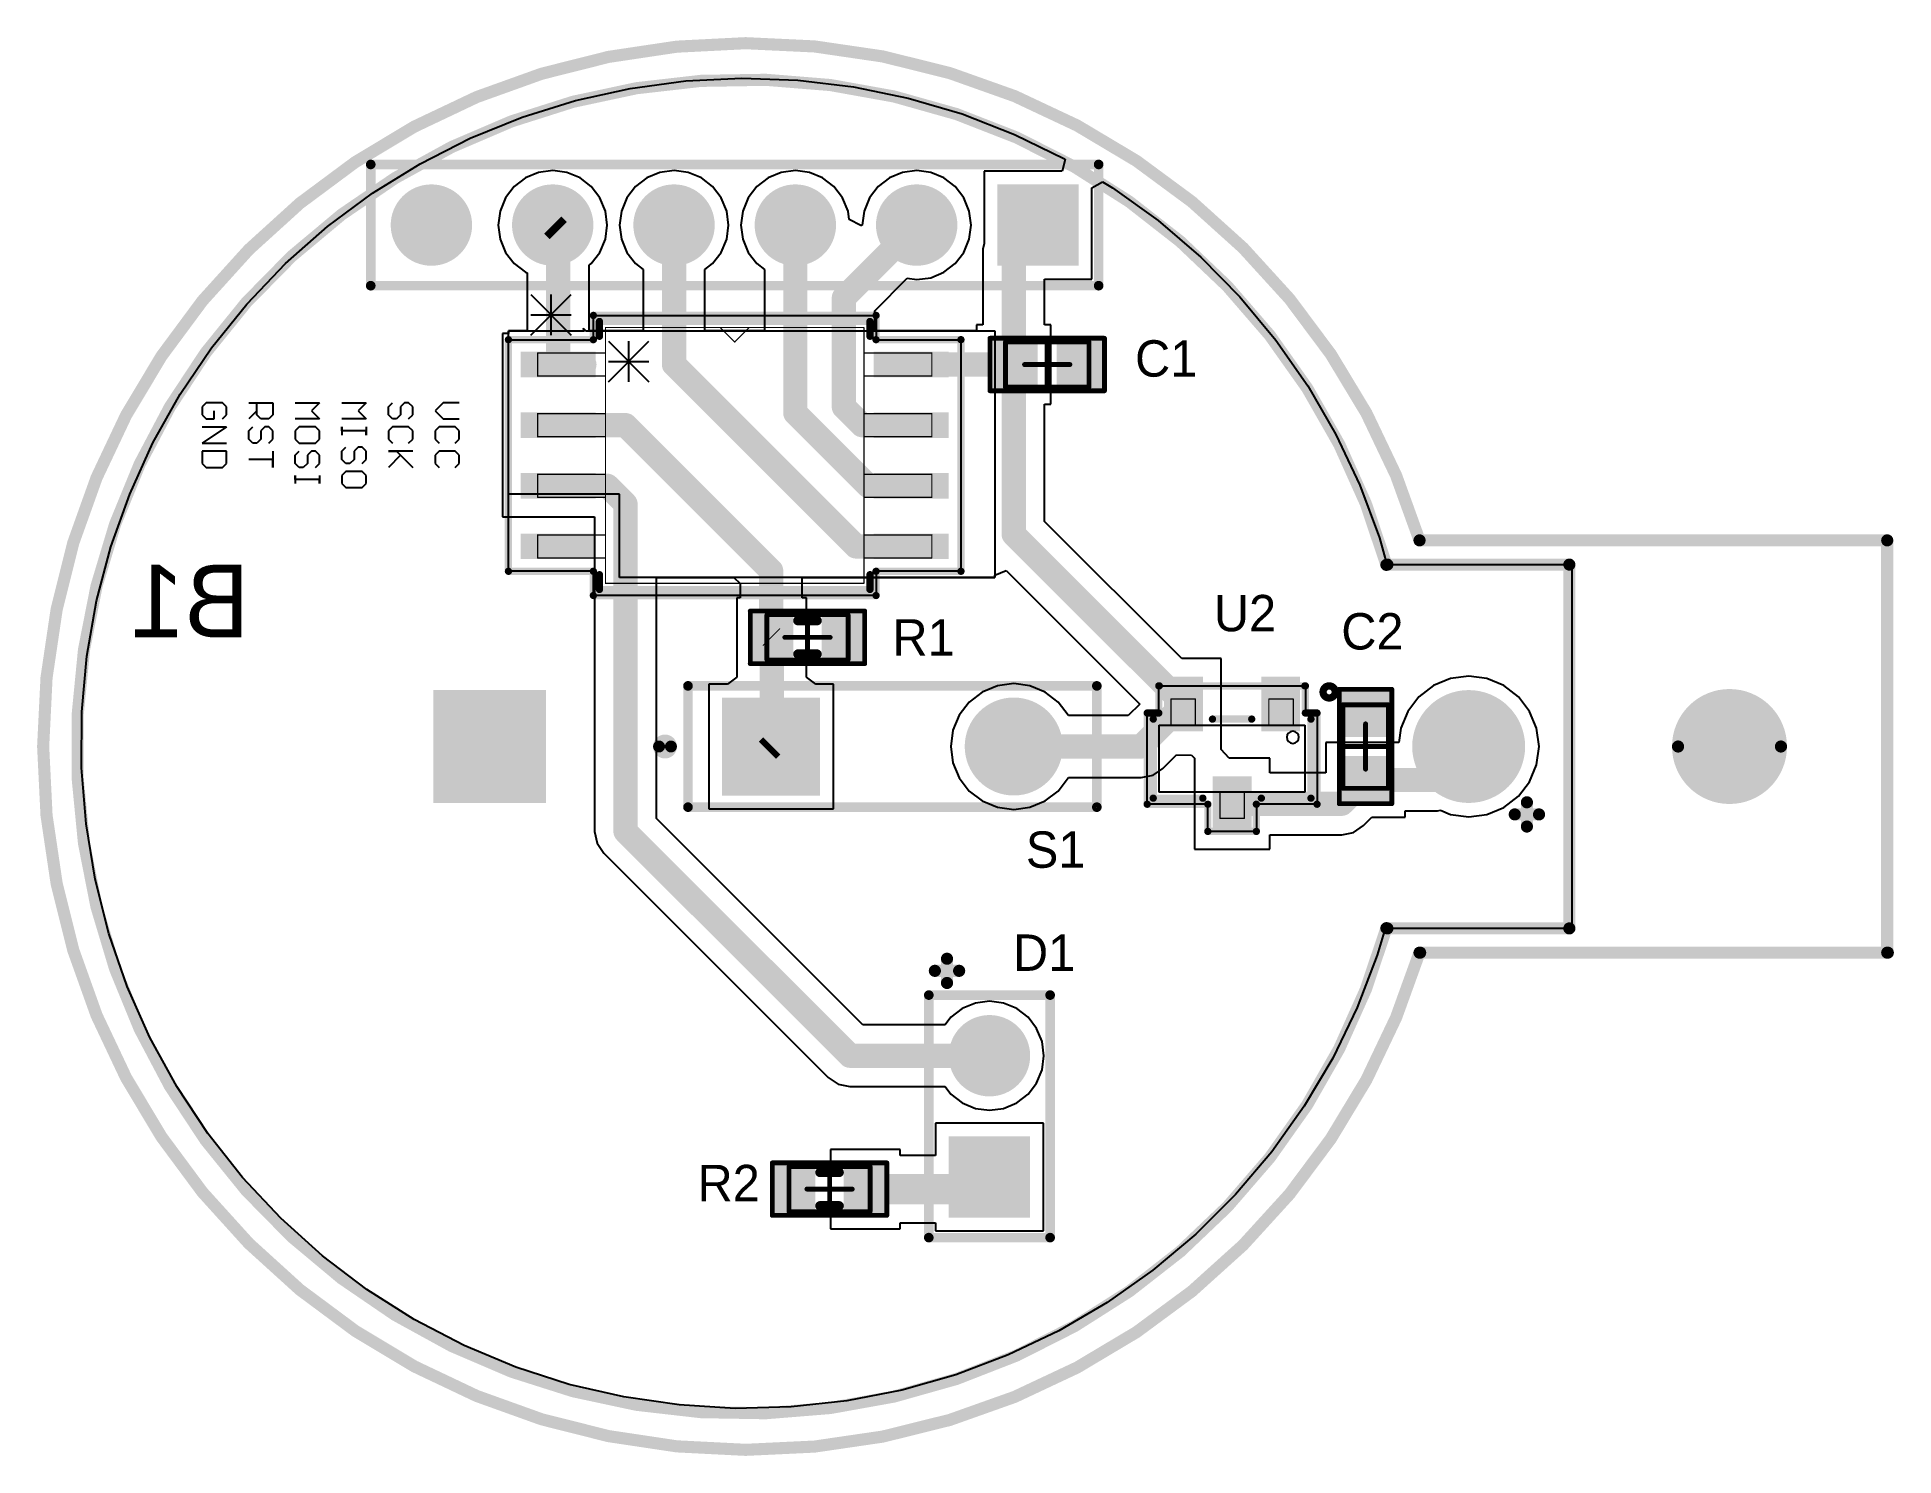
# Model space of a CAD drawing. Header units: millimetres. Extents: x 1.33 to 2.86, y 0.66 to 1.83.
import ezdxf

# ---------------------------------------------------------------- set-up
doc = ezdxf.new("R2010")
doc.units = ezdxf.units.MM
doc.header["$MEASUREMENT"] = 0
for name, color, linetype in [('BottomLayer', 5, 'Continuous'), ('BottomOverlay', 54, 'Continuous'), ('BottomSolder', 6, 'Continuous'), ('Mechanical13', 56, 'Continuous'), ('Mechanical15', 56, 'Continuous'), ('Mechanical9', 56, 'Continuous'), ('MultiLayer', 9, 'Continuous'), ('PadHoleLayer', 156, 'Continuous'), ('TopLayer', 1, 'Continuous'), ('TopOverlay', 2, 'Continuous'), ('TopPaste', 8, 'Continuous'), ('TopSolder', 216, 'Continuous')]:
    doc.layers.add(name, color=color, linetype=linetype)

msp = doc.modelspace()

# ---------------------------------------------------------------- texts
at = {"layer": 'BottomOverlay', "text_generation_flag": 2}
msp.add_text('B1', height=0.06, dxfattribs=at).set_placement((1.5, 1.335))
at = {"layer": 'TopOverlay'}
for s, p in [('C1', (2.23, 1.55)), ('U2', (2.295, 1.34)), ('R1', (2.03, 1.32)), ('C2', (2.4, 1.325)), ('S1', (2.14, 1.145)), ('D1', (2.1294, 1.06)), ('R2', (1.8694, 0.87))]:
    msp.add_text(s, height=0.03, dxfattribs=at).set_placement(p)

# ---------------------------------------------------------------- blocks, each defined once
blk = doc.blocks.new('1025_B_1')
at = {"layer": 'BottomLayer', "const_width": 0.0425}
blk.add_lwpolyline([(0.7857, 0, 1), (0.8283, 0, 1)], format="xyb", close=True, dxfattribs=at)
at = {"layer": 'BottomLayer'}
blk.add_solid([(-0.0425, -0.0425), (0.0425, -0.0425), (-0.0425, 0.0425), (0.0425, 0.0425)], dxfattribs=at)
at = {"layer": 'BottomOverlay', "const_width": 0.01}
blk.add_lwpolyline([(0.7392, -0.1498, -7.20545), (0.7392, 0.1498)], format="xyb", dxfattribs=at)
at = {"layer": 'BottomOverlay', "const_width": 0.005}
for points in [[(0.7367, 0.1498, 1), (0.7417, 0.1498, 1)], [(0.7375, 0.15, 1), (0.7425, 0.15, 1)], [(0.8875, 0.15, 1), (0.8925, 0.15, 1)], [(0.8875, 0.15, 1), (0.8925, 0.15, 1)], [(0.8525, -0.046, 1), (0.8575, -0.046, 1)], [(0.8425, -0.056, 1), (0.8475, -0.056, 1)], [(0.8525, -0.066, 1), (0.8575, -0.066, 1)], [(0.8625, -0.056, 1), (0.8675, -0.056, 1)], [(0.7367, -0.1498, 1), (0.7417, -0.1498, 1)], [(0.7375, -0.15, 1), (0.7425, -0.15, 1)], [(0.8875, -0.15, 1), (0.8925, -0.15, 1)], [(0.8875, -0.15, 1), (0.8925, -0.15, 1)]]:
    blk.add_lwpolyline(points, format="xyb", close=True, dxfattribs=at)
at = {"layer": 'BottomOverlay', "const_width": 0.01}
for points in [[(0.74, 0.15), (0.89, 0.15)], [(0.89, -0.15), (0.89, 0.15)], [(0.855, -0.066), (0.855, -0.046)], [(0.845, -0.056), (0.865, -0.056)], [(0.74, -0.15), (0.89, -0.15)]]:
    blk.add_lwpolyline(points, dxfattribs=at)
at = {"layer": 'BottomSolder', "const_width": 0.0465}
blk.add_lwpolyline([(0.7837, 0, 1), (0.8303, 0, 1)], format="xyb", close=True, dxfattribs=at)
at = {"layer": 'BottomSolder'}
blk.add_solid([(-0.0465, -0.0465), (0.0465, -0.0465), (-0.0465, 0.0465), (0.0465, 0.0465)], dxfattribs=at)
at = {"layer": 'MultiLayer', "const_width": 0.0425}
blk.add_lwpolyline([(0.7857, 0, 1), (0.8283, 0, 1)], format="xyb", close=True, dxfattribs=at)
at = {"layer": 'MultiLayer'}
blk.add_solid([(-0.0425, -0.0425), (0.0425, -0.0425), (-0.0425, 0.0425), (0.0425, 0.0425)], dxfattribs=at)
at = {"layer": 'PadHoleLayer', "const_width": 0.03}
for points in [[(-0.015, 0, 1), (0.015, 0, 1)], [(0.792, 0, 1), (0.822, 0, 1)]]:
    blk.add_lwpolyline(points, format="xyb", close=True, dxfattribs=at)
at = {"layer": 'TopLayer', "const_width": 0.0425}
blk.add_lwpolyline([(0.7857, 0, 1), (0.8283, 0, 1)], format="xyb", close=True, dxfattribs=at)
at = {"layer": 'TopLayer'}
blk.add_solid([(-0.0425, -0.0425), (0.0425, -0.0425), (-0.0425, 0.0425), (0.0425, 0.0425)], dxfattribs=at)
at = {"layer": 'TopSolder', "const_width": 0.0465}
blk.add_lwpolyline([(0.7837, 0, 1), (0.8303, 0, 1)], format="xyb", close=True, dxfattribs=at)
at = {"layer": 'TopSolder'}
blk.add_solid([(-0.0465, -0.0465), (0.0465, -0.0465), (-0.0465, 0.0465), (0.0465, 0.0465)], dxfattribs=at)
blk = doc.blocks.new('HDR1X6_2')
at = {"layer": 'BottomLayer', "const_width": 0.0295}
for points in [[(0.0852, 0, 1), (0.1148, 0, 1)], [(0.1852, 0, 1), (0.2148, 0, 1)], [(0.2852, 0, 1), (0.3148, 0, 1)], [(0.3852, 0, 1), (0.4148, 0, 1)], [(0.4852, 0, 1), (0.5148, 0, 1)]]:
    blk.add_lwpolyline(points, format="xyb", close=True, dxfattribs=at)
at = {"layer": 'BottomLayer'}
blk.add_solid([(-0.0295, -0.0295), (0.0295, -0.0295), (-0.0295, 0.0295), (0.0295, 0.0295)], dxfattribs=at)
at = {"layer": 'BottomSolder', "const_width": 0.0335}
for points in [[(0.0832, 0, 1), (0.1168, 0, 1)], [(0.1832, 0, 1), (0.2168, 0, 1)], [(0.2832, 0, 1), (0.3168, 0, 1)], [(0.3832, 0, 1), (0.4168, 0, 1)], [(0.4832, 0, 1), (0.5168, 0, 1)]]:
    blk.add_lwpolyline(points, format="xyb", close=True, dxfattribs=at)
at = {"layer": 'BottomSolder'}
blk.add_solid([(-0.0335, -0.0335), (0.0335, -0.0335), (-0.0335, 0.0335), (0.0335, 0.0335)], dxfattribs=at)
at = {"layer": 'MultiLayer', "const_width": 0.0295}
for points in [[(0.0852, 0, 1), (0.1148, 0, 1)], [(0.1852, 0, 1), (0.2148, 0, 1)], [(0.2852, 0, 1), (0.3148, 0, 1)], [(0.3852, 0, 1), (0.4148, 0, 1)], [(0.4852, 0, 1), (0.5148, 0, 1)]]:
    blk.add_lwpolyline(points, format="xyb", close=True, dxfattribs=at)
at = {"layer": 'MultiLayer'}
blk.add_solid([(-0.0295, -0.0295), (0.0295, -0.0295), (-0.0295, 0.0295), (0.0295, 0.0295)], dxfattribs=at)
at = {"layer": 'PadHoleLayer', "const_width": 0.0177}
for points in [[(-0.0089, 0, 1), (0.0089, 0, 1)], [(0.0911, 0, 1), (0.1089, 0, 1)], [(0.1911, 0, 1), (0.2089, 0, 1)], [(0.2911, 0, 1), (0.3089, 0, 1)], [(0.3911, 0, 1), (0.4089, 0, 1)], [(0.4911, 0, 1), (0.5089, 0, 1)]]:
    blk.add_lwpolyline(points, format="xyb", close=True, dxfattribs=at)
at = {"layer": 'TopLayer', "const_width": 0.0295}
for points in [[(0.0852, 0, 1), (0.1148, 0, 1)], [(0.1852, 0, 1), (0.2148, 0, 1)], [(0.2852, 0, 1), (0.3148, 0, 1)], [(0.3852, 0, 1), (0.4148, 0, 1)], [(0.4852, 0, 1), (0.5148, 0, 1)]]:
    blk.add_lwpolyline(points, format="xyb", close=True, dxfattribs=at)
at = {"layer": 'TopLayer'}
blk.add_solid([(-0.0295, -0.0295), (0.0295, -0.0295), (-0.0295, 0.0295), (0.0295, 0.0295)], dxfattribs=at)
at = {"layer": 'TopOverlay', "const_width": 0.00787}
for points in [[(-0.05, 0.05), (-0.05, -0.05)], [(0.55, 0.05), (-0.05, 0.05)], [(0.55, 0.05), (0.55, -0.05)], [(0.55, -0.05), (-0.05, -0.05)]]:
    blk.add_lwpolyline(points, dxfattribs=at)
at = {"layer": 'TopOverlay', "const_width": 0.00394}
for points in [[(-0.052, 0.05, 1), (-0.048, 0.05, 1)], [(-0.052, 0.05, 1), (-0.048, 0.05, 1)], [(0.548, 0.05, 1), (0.552, 0.05, 1)], [(0.548, 0.05, 1), (0.552, 0.05, 1)], [(-0.052, -0.05, 1), (-0.048, -0.05, 1)], [(-0.052, -0.05, 1), (-0.048, -0.05, 1)], [(0.548, -0.05, 1), (0.552, -0.05, 1)], [(0.548, -0.05, 1), (0.552, -0.05, 1)]]:
    blk.add_lwpolyline(points, format="xyb", close=True, dxfattribs=at)
at = {"layer": 'TopSolder', "const_width": 0.0335}
for points in [[(0.0832, 0, 1), (0.1168, 0, 1)], [(0.1832, 0, 1), (0.2168, 0, 1)], [(0.2832, 0, 1), (0.3168, 0, 1)], [(0.3832, 0, 1), (0.4168, 0, 1)], [(0.4832, 0, 1), (0.5168, 0, 1)]]:
    blk.add_lwpolyline(points, format="xyb", close=True, dxfattribs=at)
at = {"layer": 'TopSolder'}
blk.add_solid([(-0.0335, -0.0335), (0.0335, -0.0335), (-0.0335, 0.0335), (0.0335, 0.0335)], dxfattribs=at)
blk = doc.blocks.new('SOT_23_3')
at = {"layer": 'Mechanical13', "const_width": 0.001}
for points in [[(-0.01, 0.0492), (-0.01, 0.0276)], [(0.01, 0.0492), (-0.01, 0.0492)], [(0.01, 0.0492), (0.01, 0.0276)], [(-0.06, 0.0276), (-0.06, -0.0276)], [(0.06, 0.0276), (-0.06, 0.0276)], [(0.01, 0.0276), (-0.01, 0.0276)], [(0.06, 0.0276), (0.06, -0.0276)], [(0.06, -0.0276), (-0.06, -0.0276)], [(-0.0504, -0.0276), (-0.0504, -0.0492)], [(-0.0303, -0.0276), (-0.0504, -0.0276)], [(-0.0303, -0.0276), (-0.0303, -0.0492)], [(0.0303, -0.0276), (0.0303, -0.0492)], [(0.0504, -0.0276), (0.0303, -0.0276)], [(0.0504, -0.0276), (0.0504, -0.0492)], [(-0.0303, -0.0492), (-0.0504, -0.0492)], [(0.0504, -0.0492), (0.0303, -0.0492)]]:
    blk.add_lwpolyline(points, dxfattribs=at)
at = {"layer": 'Mechanical13', "const_width": 0.0005}
for points in [[(-0.0103, 0.0492, 1), (-0.0098, 0.0492, 1)], [(-0.0103, 0.0492, 1), (-0.0098, 0.0492, 1)], [(0.0098, 0.0492, 1), (0.0103, 0.0492, 1)], [(0.0098, 0.0492, 1), (0.0103, 0.0492, 1)], [(-0.0603, 0.0276, 1), (-0.0598, 0.0276, 1)], [(-0.0603, 0.0276, 1), (-0.0598, 0.0276, 1)], [(-0.0103, 0.0276, 1), (-0.0098, 0.0276, 1)], [(-0.0103, 0.0276, 1), (-0.0098, 0.0276, 1)], [(0.0098, 0.0276, 1), (0.0103, 0.0276, 1)], [(0.0098, 0.0276, 1), (0.0103, 0.0276, 1)], [(0.0598, 0.0276, 1), (0.0603, 0.0276, 1)], [(0.0598, 0.0276, 1), (0.0603, 0.0276, 1)], [(-0.0603, -0.0276, 1), (-0.0598, -0.0276, 1)], [(-0.0603, -0.0276, 1), (-0.0598, -0.0276, 1)], [(-0.0506, -0.0276, 1), (-0.0501, -0.0276, 1)], [(-0.0506, -0.0276, 1), (-0.0501, -0.0276, 1)], [(-0.0306, -0.0276, 1), (-0.0301, -0.0276, 1)], [(-0.0306, -0.0276, 1), (-0.0301, -0.0276, 1)], [(0.0301, -0.0276, 1), (0.0306, -0.0276, 1)], [(0.0301, -0.0276, 1), (0.0306, -0.0276, 1)], [(0.0501, -0.0276, 1), (0.0506, -0.0276, 1)], [(0.0501, -0.0276, 1), (0.0506, -0.0276, 1)], [(0.0598, -0.0276, 1), (0.0603, -0.0276, 1)], [(0.0598, -0.0276, 1), (0.0603, -0.0276, 1)], [(-0.0506, -0.0492, 1), (-0.0501, -0.0492, 1)], [(-0.0506, -0.0492, 1), (-0.0501, -0.0492, 1)], [(-0.0306, -0.0492, 1), (-0.0301, -0.0492, 1)], [(-0.0306, -0.0492, 1), (-0.0301, -0.0492, 1)], [(0.0301, -0.0492, 1), (0.0306, -0.0492, 1)], [(0.0301, -0.0492, 1), (0.0306, -0.0492, 1)], [(0.0501, -0.0492, 1), (0.0506, -0.0492, 1)], [(0.0501, -0.0492, 1), (0.0506, -0.0492, 1)]]:
    blk.add_lwpolyline(points, format="xyb", close=True, dxfattribs=at)
at = {"layer": 'Mechanical13'}
for points in [[(-0.045, -0.0176, 1), (-0.055, -0.0176, 1)], [(-0.055, -0.0176, 1), (-0.055, -0.0176, 1)], [(-0.045, -0.0176, 1), (-0.045, -0.0176, 1)]]:
    blk.add_lwpolyline(points, format="xyb", close=True, dxfattribs=at)
at = {"layer": 'Mechanical15'}
for p, q in [((-0.02, 0.0376), (-0.02, 0.06)), ((-0.02, 0.06), (0.02, 0.06)), ((0.02, 0.06), (0.02, 0.0376)), ((-0.07, -0.0376), (-0.07, 0.0376)), ((-0.07, 0.0376), (-0.02, 0.0376)), ((0.02, 0.0376), (0.07, 0.0376)), ((0.07, 0.0376), (0.07, -0.0376)), ((-0.06, -0.0276), (-0.06, 0.0276)), ((-0.06, 0.0276), (0.06, 0.0276)), ((0.06, 0.0276), (0.06, -0.0276)), ((0.06, -0.0276), (-0.06, -0.0276)), ((-0.0604, -0.0376), (-0.07, -0.0376)), ((-0.0604, -0.06), (-0.0604, -0.0376)), ((0.07, -0.0376), (0.0604, -0.0376)), ((0.0604, -0.0376), (0.0604, -0.06)), ((0.0604, -0.06), (-0.0604, -0.06))]:
    blk.add_line(p, q, dxfattribs=at)
at = {"layer": 'Mechanical15', "const_width": 0.006}
for points in [[(0.02, 0.06), (-0.02, 0.06)], [(-0.02, 0.06), (-0.02, 0.0376)], [(0.02, 0.06), (0.02, 0.0376)], [(-0.02, 0.0376), (-0.07, 0.0376)], [(-0.07, 0.0376), (-0.07, -0.0376)], [(0.07, 0.0376), (0.02, 0.0376)], [(0.07, 0.0376), (0.07, -0.0376)], [(-0.0604, -0.0376), (-0.07, -0.0376)], [(-0.0604, -0.0376), (-0.0604, -0.06)], [(0.0604, -0.0376), (0.0604, -0.06)], [(0.07, -0.0376), (0.0604, -0.0376)], [(0.06, -0.06), (-0.06, -0.06)]]:
    blk.add_lwpolyline(points, dxfattribs=at)
at = {"layer": 'Mechanical15', "const_width": 0.003}
for points in [[(-0.0215, 0.06, 1), (-0.0185, 0.06, 1)], [(-0.0215, 0.06, 1), (-0.0185, 0.06, 1)], [(0.0185, 0.06, 1), (0.0215, 0.06, 1)], [(0.0185, 0.06, 1), (0.0215, 0.06, 1)], [(-0.0715, 0.0376, 1), (-0.0685, 0.0376, 1)], [(-0.0715, 0.0376, 1), (-0.0685, 0.0376, 1)], [(-0.0215, 0.0376, 1), (-0.0185, 0.0376, 1)], [(-0.0215, 0.0376, 1), (-0.0185, 0.0376, 1)], [(0.0185, 0.0376, 1), (0.0215, 0.0376, 1)], [(0.0185, 0.0376, 1), (0.0215, 0.0376, 1)], [(0.0685, 0.0376, 1), (0.0715, 0.0376, 1)], [(0.0685, 0.0376, 1), (0.0715, 0.0376, 1)], [(-0.0715, -0.0376, 1), (-0.0685, -0.0376, 1)], [(-0.0715, -0.0376, 1), (-0.0685, -0.0376, 1)], [(-0.0619, -0.0376, 1), (-0.0589, -0.0376, 1)], [(-0.0619, -0.0376, 1), (-0.0589, -0.0376, 1)], [(0.0589, -0.0376, 1), (0.0619, -0.0376, 1)], [(0.0589, -0.0376, 1), (0.0619, -0.0376, 1)], [(0.0685, -0.0376, 1), (0.0715, -0.0376, 1)], [(0.0685, -0.0376, 1), (0.0715, -0.0376, 1)], [(-0.0619, -0.06, 1), (-0.0589, -0.06, 1)], [(-0.0615, -0.06, 1), (-0.0585, -0.06, 1)], [(0.0585, -0.06, 1), (0.0615, -0.06, 1)], [(0.0589, -0.06, 1), (0.0619, -0.06, 1)]]:
    blk.add_lwpolyline(points, format="xyb", close=True, dxfattribs=at)
at = {"layer": 'TopLayer'}
for points in [[(-0.016, 0.0147), (0.016, 0.0147), (-0.016, 0.0597), (0.016, 0.0597)], [(-0.056, -0.0675), (-0.024, -0.0675), (-0.056, -0.0225), (-0.024, -0.0225)], [(0.024, -0.0675), (0.056, -0.0675), (0.024, -0.0225), (0.056, -0.0225)]]:
    blk.add_solid(points, dxfattribs=at)
at = {"layer": 'TopOverlay', "const_width": 0.006}
for points in [[(-0.0241, 0.0326), (-0.065, 0.0326)], [(-0.065, 0.0326), (-0.065, -0.0326)], [(0.065, 0.0326), (0.0241, 0.0326)], [(0.065, 0.0326), (0.065, -0.0326)], [(0.0162, -0.0326), (-0.0162, -0.0326)]]:
    blk.add_lwpolyline(points, dxfattribs=at)
at = {"layer": 'TopOverlay'}
for points, const_width in [([(-0.0665, 0.0326, 1), (-0.0635, 0.0326, 1)], 0.003), ([(-0.0665, 0.0326, 1), (-0.0635, 0.0326, 1)], 0.003), ([(-0.0256, 0.0326, 1), (-0.0226, 0.0326, 1)], 0.003), ([(0.0226, 0.0326, 1), (0.0256, 0.0326, 1)], 0.003), ([(0.0635, 0.0326, 1), (0.0665, 0.0326, 1)], 0.003), ([(0.0635, 0.0326, 1), (0.0665, 0.0326, 1)], 0.003), ([(-0.0665, -0.0326, 1), (-0.0635, -0.0326, 1)], 0.003), ([(-0.0177, -0.0326, 1), (-0.0147, -0.0326, 1)], 0.003), ([(0.0147, -0.0326, 1), (0.0177, -0.0326, 1)], 0.003), ([(0.0635, -0.0326, 1), (0.0665, -0.0326, 1)], 0.003), ([(-0.075, -0.055, 1), (-0.085, -0.055, 1)], 0.006), ([(-0.0865, -0.055, 1), (-0.0835, -0.055, 1)], 0.003), ([(-0.0765, -0.055, 1), (-0.0735, -0.055, 1)], 0.003)]:
    blk.add_lwpolyline(points, format="xyb", close=True, dxfattribs=dict(at, const_width=const_width))
at = {"layer": 'TopPaste'}
for points in [[(-0.016, 0.0147), (0.016, 0.0147), (-0.016, 0.0597), (0.016, 0.0597)], [(-0.056, -0.0675), (-0.024, -0.0675), (-0.056, -0.0225), (-0.024, -0.0225)], [(0.024, -0.0675), (0.056, -0.0675), (0.024, -0.0225), (0.056, -0.0225)]]:
    blk.add_solid(points, dxfattribs=at)
at = {"layer": 'TopSolder'}
for points in [[(-0.016, 0.0147), (0.016, 0.0147), (-0.016, 0.0597), (0.016, 0.0597)], [(-0.056, -0.0675), (-0.024, -0.0675), (-0.056, -0.0225), (-0.024, -0.0225)], [(0.024, -0.0675), (0.056, -0.0675), (0.024, -0.0225), (0.056, -0.0225)]]:
    blk.add_solid(points, dxfattribs=at)
blk = doc.blocks.new('1608_0603__4')
at = {"layer": 'Mechanical13', "const_width": 0.00394}
for points in [[(0.0344, 0.0187), (-0.0344, 0.0187)], [(-0.0344, 0.0187), (-0.0344, -0.0187)], [(0.0344, 0.0187), (0.0344, -0.0187)], [(0.0344, -0.0187), (-0.0344, -0.0187)]]:
    blk.add_lwpolyline(points, dxfattribs=at)
at = {"layer": 'Mechanical13', "const_width": 0.00197}
for points in [[(-0.0354, 0.0187, 1), (-0.0335, 0.0187, 1)], [(-0.0354, 0.0187, 1), (-0.0335, 0.0187, 1)], [(0.0335, 0.0187, 1), (0.0354, 0.0187, 1)], [(0.0335, 0.0187, 1), (0.0354, 0.0187, 1)], [(-0.0354, -0.0187, 1), (-0.0335, -0.0187, 1)], [(-0.0354, -0.0187, 1), (-0.0335, -0.0187, 1)], [(0.0335, -0.0187, 1), (0.0354, -0.0187, 1)], [(0.0335, -0.0187, 1), (0.0354, -0.0187, 1)]]:
    blk.add_lwpolyline(points, format="xyb", close=True, dxfattribs=at)
at = {"layer": 'Mechanical15', "const_width": 0.00394}
for points in [[(0.0472, 0.0217), (-0.0472, 0.0217)], [(-0.0472, 0.0217), (-0.0472, -0.0217)], [(0, 0.0187), (0, -0.0187)], [(0.0472, 0.0217), (0.0472, -0.0217)], [(0.0187, 0), (-0.0187, 0)], [(0.0472, -0.0217), (-0.0472, -0.0217)]]:
    blk.add_lwpolyline(points, dxfattribs=at)
at = {"layer": 'Mechanical15', "const_width": 0.00197}
for points in [[(-0.0482, 0.0217, 1), (-0.0463, 0.0217, 1)], [(-0.0482, 0.0217, 1), (-0.0463, 0.0217, 1)], [(-0.001, 0.0187, 1), (0.001, 0.0187, 1)], [(0.0463, 0.0217, 1), (0.0482, 0.0217, 1)], [(0.0463, 0.0217, 1), (0.0482, 0.0217, 1)], [(-0.0197, 0, 1), (-0.0177, 0, 1)], [(0.0177, 0, 1), (0.0197, 0, 1)], [(-0.0482, -0.0217, 1), (-0.0463, -0.0217, 1)], [(-0.0482, -0.0217, 1), (-0.0463, -0.0217, 1)], [(-0.001, -0.0187, 1), (0.001, -0.0187, 1)], [(0.0463, -0.0217, 1), (0.0482, -0.0217, 1)], [(0.0463, -0.0217, 1), (0.0482, -0.0217, 1)]]:
    blk.add_lwpolyline(points, format="xyb", close=True, dxfattribs=at)
at = {"layer": 'TopLayer'}
for points in [[(-0.0118, -0.0177), (-0.0118, 0.0177), (-0.0433, -0.0177), (-0.0433, 0.0177)], [(0.0433, -0.0177), (0.0433, 0.0177), (0.0118, -0.0177), (0.0118, 0.0177)]]:
    blk.add_solid(points, dxfattribs=at)
at = {"layer": 'TopPaste'}
for points in [[(-0.0118, -0.0177), (-0.0118, 0.0177), (-0.0433, -0.0177), (-0.0433, 0.0177)], [(0.0433, -0.0177), (0.0433, 0.0177), (0.0118, -0.0177), (0.0118, 0.0177)]]:
    blk.add_solid(points, dxfattribs=at)
at = {"layer": 'TopSolder'}
for points in [[(-0.0078, -0.0217), (-0.0078, 0.0217), (-0.0473, -0.0217), (-0.0473, 0.0217)], [(0.0473, -0.0217), (0.0473, 0.0217), (0.0078, -0.0217), (0.0078, 0.0217)]]:
    blk.add_solid(points, dxfattribs=at)
blk = doc.blocks.new('HDR1X2_5')
at = {"layer": 'BottomLayer', "const_width": 0.0295}
blk.add_lwpolyline([(0.0852, 0, 1), (0.1148, 0, 1)], format="xyb", close=True, dxfattribs=at)
at = {"layer": 'BottomLayer'}
blk.add_solid([(-0.0295, -0.0295), (0.0295, -0.0295), (-0.0295, 0.0295), (0.0295, 0.0295)], dxfattribs=at)
at = {"layer": 'BottomSolder', "const_width": 0.0335}
blk.add_lwpolyline([(0.0832, 0, 1), (0.1168, 0, 1)], format="xyb", close=True, dxfattribs=at)
at = {"layer": 'BottomSolder'}
blk.add_solid([(-0.0335, -0.0335), (0.0335, -0.0335), (-0.0335, 0.0335), (0.0335, 0.0335)], dxfattribs=at)
at = {"layer": 'MultiLayer', "const_width": 0.0295}
blk.add_lwpolyline([(0.0852, 0, 1), (0.1148, 0, 1)], format="xyb", close=True, dxfattribs=at)
at = {"layer": 'MultiLayer'}
blk.add_solid([(-0.0295, -0.0295), (0.0295, -0.0295), (-0.0295, 0.0295), (0.0295, 0.0295)], dxfattribs=at)
at = {"layer": 'PadHoleLayer', "const_width": 0.0177}
for points in [[(-0.0089, 0, 1), (0.0089, 0, 1)], [(0.0911, 0, 1), (0.1089, 0, 1)]]:
    blk.add_lwpolyline(points, format="xyb", close=True, dxfattribs=at)
at = {"layer": 'TopLayer', "const_width": 0.0295}
blk.add_lwpolyline([(0.0852, 0, 1), (0.1148, 0, 1)], format="xyb", close=True, dxfattribs=at)
at = {"layer": 'TopLayer'}
blk.add_solid([(-0.0295, -0.0295), (0.0295, -0.0295), (-0.0295, 0.0295), (0.0295, 0.0295)], dxfattribs=at)
at = {"layer": 'TopOverlay'}
for points, const_width in [([(-0.05, 0.05), (-0.05, -0.05)], 0.00787), ([(-0.05, 0.05), (0.15, 0.05)], 0.00787), ([(0.15, 0.05), (0.15, -0.05)], 0.00787), ([(0.17, 0.045), (0.17, 0.025)], 0.01), ([(0.16, 0.035), (0.18, 0.035)], 0.01), ([(-0.05, -0.05), (0.15, -0.05)], 0.00787)]:
    blk.add_lwpolyline(points, dxfattribs=dict(at, const_width=const_width))
for points, const_width in [([(-0.052, 0.05, 1), (-0.048, 0.05, 1)], 0.00394), ([(-0.052, 0.05, 1), (-0.048, 0.05, 1)], 0.00394), ([(0.148, 0.05, 1), (0.152, 0.05, 1)], 0.00394), ([(0.148, 0.05, 1), (0.152, 0.05, 1)], 0.00394), ([(0.1675, 0.045, 1), (0.1725, 0.045, 1)], 0.005), ([(0.1575, 0.035, 1), (0.1625, 0.035, 1)], 0.005), ([(0.1775, 0.035, 1), (0.1825, 0.035, 1)], 0.005), ([(0.1675, 0.025, 1), (0.1725, 0.025, 1)], 0.005), ([(-0.052, -0.05, 1), (-0.048, -0.05, 1)], 0.00394), ([(-0.052, -0.05, 1), (-0.048, -0.05, 1)], 0.00394), ([(0.148, -0.05, 1), (0.152, -0.05, 1)], 0.00394), ([(0.148, -0.05, 1), (0.152, -0.05, 1)], 0.00394)]:
    blk.add_lwpolyline(points, format="xyb", close=True, dxfattribs=dict(at, const_width=const_width))
at = {"layer": 'TopSolder', "const_width": 0.0335}
blk.add_lwpolyline([(0.0832, 0, 1), (0.1168, 0, 1)], format="xyb", close=True, dxfattribs=at)
at = {"layer": 'TopSolder'}
blk.add_solid([(-0.0335, -0.0335), (0.0335, -0.0335), (-0.0335, 0.0335), (0.0335, 0.0335)], dxfattribs=at)
blk = doc.blocks.new('1608_0603__6')
at = {"layer": 'Mechanical13', "const_width": 0.00394}
for points in [[(0.0344, 0.0187), (-0.0344, 0.0187)], [(-0.0344, -0.0187), (-0.0344, 0.0187)], [(0.0344, -0.0187), (0.0344, 0.0187)], [(0.0344, -0.0187), (-0.0344, -0.0187)]]:
    blk.add_lwpolyline(points, dxfattribs=at)
at = {"layer": 'Mechanical13', "const_width": 0.00197}
for points in [[(-0.0354, 0.0187, 1), (-0.0335, 0.0187, 1)], [(-0.0354, 0.0187, 1), (-0.0335, 0.0187, 1)], [(0.0335, 0.0187, 1), (0.0354, 0.0187, 1)], [(0.0335, 0.0187, 1), (0.0354, 0.0187, 1)], [(-0.0354, -0.0187, 1), (-0.0335, -0.0187, 1)], [(-0.0354, -0.0187, 1), (-0.0335, -0.0187, 1)], [(0.0335, -0.0187, 1), (0.0354, -0.0187, 1)], [(0.0335, -0.0187, 1), (0.0354, -0.0187, 1)]]:
    blk.add_lwpolyline(points, format="xyb", close=True, dxfattribs=at)
at = {"layer": 'Mechanical15', "const_width": 0.00394}
for points in [[(0.0472, 0.0217), (-0.0472, 0.0217)], [(-0.0472, -0.0217), (-0.0472, 0.0217)], [(0, -0.0187), (0, 0.0187)], [(0.0472, -0.0217), (0.0472, 0.0217)], [(0.0187, 0), (-0.0187, 0)], [(0.0472, -0.0217), (-0.0472, -0.0217)]]:
    blk.add_lwpolyline(points, dxfattribs=at)
at = {"layer": 'Mechanical15', "const_width": 0.00197}
for points in [[(-0.0482, 0.0217, 1), (-0.0463, 0.0217, 1)], [(-0.0482, 0.0217, 1), (-0.0463, 0.0217, 1)], [(-0.001, 0.0187, 1), (0.001, 0.0187, 1)], [(0.0463, 0.0217, 1), (0.0482, 0.0217, 1)], [(0.0463, 0.0217, 1), (0.0482, 0.0217, 1)], [(-0.0197, 0, 1), (-0.0177, 0, 1)], [(0.0177, 0, 1), (0.0197, 0, 1)], [(-0.0482, -0.0217, 1), (-0.0463, -0.0217, 1)], [(-0.0482, -0.0217, 1), (-0.0463, -0.0217, 1)], [(-0.001, -0.0187, 1), (0.001, -0.0187, 1)], [(0.0463, -0.0217, 1), (0.0482, -0.0217, 1)], [(0.0463, -0.0217, 1), (0.0482, -0.0217, 1)]]:
    blk.add_lwpolyline(points, format="xyb", close=True, dxfattribs=at)
at = {"layer": 'TopLayer'}
for points in [[(-0.0118, -0.0177), (-0.0118, 0.0177), (-0.0433, -0.0177), (-0.0433, 0.0177)], [(0.0433, -0.0177), (0.0433, 0.0177), (0.0118, -0.0177), (0.0118, 0.0177)]]:
    blk.add_solid(points, dxfattribs=at)
at = {"layer": 'TopPaste'}
for points in [[(-0.0118, -0.0177), (-0.0118, 0.0177), (-0.0433, -0.0177), (-0.0433, 0.0177)], [(0.0433, -0.0177), (0.0433, 0.0177), (0.0118, -0.0177), (0.0118, 0.0177)]]:
    blk.add_solid(points, dxfattribs=at)
at = {"layer": 'TopSolder'}
for points in [[(-0.0078, -0.0217), (-0.0078, 0.0217), (-0.0473, -0.0217), (-0.0473, 0.0217)], [(0.0473, -0.0217), (0.0473, 0.0217), (0.0078, -0.0217), (0.0078, 0.0217)]]:
    blk.add_solid(points, dxfattribs=at)
blk = doc.blocks.new('SPST_2_7')
at = {"layer": 'BottomLayer', "const_width": 0.0364}
blk.add_lwpolyline([(0.0818, 0, 1), (0.1182, 0, 1)], format="xyb", close=True, dxfattribs=at)
at = {"layer": 'BottomLayer'}
blk.add_solid([(-0.1364, -0.0364), (-0.0636, -0.0364), (-0.1364, 0.0364), (-0.0636, 0.0364)], dxfattribs=at)
at = {"layer": 'BottomSolder', "const_width": 0.0404}
blk.add_lwpolyline([(0.0798, 0, 1), (0.1202, 0, 1)], format="xyb", close=True, dxfattribs=at)
at = {"layer": 'BottomSolder'}
blk.add_solid([(-0.1404, -0.0404), (-0.0596, -0.0404), (-0.1404, 0.0404), (-0.0596, 0.0404)], dxfattribs=at)
at = {"layer": 'MultiLayer', "const_width": 0.0364}
blk.add_lwpolyline([(0.0818, 0, 1), (0.1182, 0, 1)], format="xyb", close=True, dxfattribs=at)
at = {"layer": 'MultiLayer'}
blk.add_solid([(-0.1364, -0.0364), (-0.0636, -0.0364), (-0.1364, 0.0364), (-0.0636, 0.0364)], dxfattribs=at)
at = {"layer": 'PadHoleLayer', "const_width": 0.0217}
for points in [[(-0.1108, 0, 1), (-0.0892, 0, 1)], [(0.0892, 0, 1), (0.1108, 0, 1)]]:
    blk.add_lwpolyline(points, format="xyb", close=True, dxfattribs=at)
at = {"layer": 'TopLayer', "const_width": 0.0364}
blk.add_lwpolyline([(0.0818, 0, 1), (0.1182, 0, 1)], format="xyb", close=True, dxfattribs=at)
at = {"layer": 'TopLayer'}
blk.add_solid([(-0.1364, -0.0364), (-0.0636, -0.0364), (-0.1364, 0.0364), (-0.0636, 0.0364)], dxfattribs=at)
at = {"layer": 'TopOverlay', "const_width": 0.00787}
for points in [[(-0.1685, -0.05), (-0.1685, 0.05)], [(-0.1685, 0.05), (0.1685, 0.05)], [(0.1685, -0.05), (0.1685, 0.05)], [(-0.1685, -0.05), (0.1685, -0.05)]]:
    blk.add_lwpolyline(points, dxfattribs=at)
at = {"layer": 'TopOverlay'}
for points, const_width in [([(-0.1705, 0.05, 1), (-0.1665, 0.05, 1)], 0.00394), ([(-0.1705, 0.05, 1), (-0.1665, 0.05, 1)], 0.00394), ([(0.1665, 0.05, 1), (0.1705, 0.05, 1)], 0.00394), ([(0.1665, 0.05, 1), (0.1705, 0.05, 1)], 0.00394), ([(-0.1825, 0, 1), (-0.1924, 0, 1)], 0.00984), ([(-0.1948, 0, 1), (-0.1899, 0, 1)], 0.00492), ([(-0.185, 0, 1), (-0.1801, 0, 1)], 0.00492), ([(-0.1705, -0.05, 1), (-0.1665, -0.05, 1)], 0.00394), ([(-0.1705, -0.05, 1), (-0.1665, -0.05, 1)], 0.00394), ([(0.1665, -0.05, 1), (0.1705, -0.05, 1)], 0.00394), ([(0.1665, -0.05, 1), (0.1705, -0.05, 1)], 0.00394)]:
    blk.add_lwpolyline(points, format="xyb", close=True, dxfattribs=dict(at, const_width=const_width))
at = {"layer": 'TopSolder', "const_width": 0.0404}
blk.add_lwpolyline([(0.0798, 0, 1), (0.1202, 0, 1)], format="xyb", close=True, dxfattribs=at)
at = {"layer": 'TopSolder'}
blk.add_solid([(-0.1404, -0.0404), (-0.0596, -0.0404), (-0.1404, 0.0404), (-0.0596, 0.0404)], dxfattribs=at)
blk = doc.blocks.new('J1_0603_8')
at = {"layer": 'Mechanical13', "const_width": 0.00394}
for points in [[(-0.0335, 0.0187), (0.0335, 0.0187)], [(-0.0335, -0.0187), (-0.0335, 0.0187)], [(0.0335, -0.0187), (0.0335, 0.0187)], [(-0.0335, -0.0187), (0.0335, -0.0187)]]:
    blk.add_lwpolyline(points, dxfattribs=at)
at = {"layer": 'Mechanical13', "const_width": 0.00197}
for points in [[(-0.0344, 0.0187, 1), (-0.0325, 0.0187, 1)], [(-0.0344, 0.0187, 1), (-0.0325, 0.0187, 1)], [(0.0325, 0.0187, 1), (0.0344, 0.0187, 1)], [(0.0325, 0.0187, 1), (0.0344, 0.0187, 1)], [(-0.0344, -0.0187, 1), (-0.0325, -0.0187, 1)], [(-0.0344, -0.0187, 1), (-0.0325, -0.0187, 1)], [(0.0325, -0.0187, 1), (0.0344, -0.0187, 1)], [(0.0325, -0.0187, 1), (0.0344, -0.0187, 1)]]:
    blk.add_lwpolyline(points, format="xyb", close=True, dxfattribs=at)
at = {"layer": 'Mechanical15', "const_width": 0.00394}
for points in [[(-0.0472, 0.0217), (0.0472, 0.0217)], [(-0.0472, -0.0217), (-0.0472, 0.0217)], [(0, -0.0187), (0, 0.0187)], [(0.0472, -0.0217), (0.0472, 0.0217)], [(-0.0187, 0), (0.0187, 0)], [(-0.0472, -0.0217), (0.0472, -0.0217)]]:
    blk.add_lwpolyline(points, dxfattribs=at)
at = {"layer": 'Mechanical15', "const_width": 0.00197}
for points in [[(-0.0482, 0.0217, 1), (-0.0463, 0.0217, 1)], [(-0.0482, 0.0217, 1), (-0.0463, 0.0217, 1)], [(-0.001, 0.0187, 1), (0.001, 0.0187, 1)], [(0.0463, 0.0217, 1), (0.0482, 0.0217, 1)], [(0.0463, 0.0217, 1), (0.0482, 0.0217, 1)], [(-0.0197, 0, 1), (-0.0177, 0, 1)], [(0.0177, 0, 1), (0.0197, 0, 1)], [(-0.0482, -0.0217, 1), (-0.0463, -0.0217, 1)], [(-0.0482, -0.0217, 1), (-0.0463, -0.0217, 1)], [(-0.001, -0.0187, 1), (0.001, -0.0187, 1)], [(0.0463, -0.0217, 1), (0.0482, -0.0217, 1)], [(0.0463, -0.0217, 1), (0.0482, -0.0217, 1)]]:
    blk.add_lwpolyline(points, format="xyb", close=True, dxfattribs=at)
at = {"layer": 'TopLayer'}
for points in [[(-0.0157, -0.0177), (-0.0157, 0.0177), (-0.0433, -0.0177), (-0.0433, 0.0177)], [(0.0433, -0.0177), (0.0433, 0.0177), (0.0157, -0.0177), (0.0157, 0.0177)]]:
    blk.add_solid(points, dxfattribs=at)
at = {"layer": 'TopOverlay', "const_width": 0.00787}
for points in [[(-0.0079, 0.0138), (0.0079, 0.0138)], [(-0.0079, -0.0138), (0.0079, -0.0138)]]:
    blk.add_lwpolyline(points, dxfattribs=at)
at = {"layer": 'TopOverlay', "const_width": 0.00394}
for points in [[(-0.0098, 0.0138, 1), (-0.0059, 0.0138, 1)], [(0.0059, 0.0138, 1), (0.0098, 0.0138, 1)], [(-0.0098, -0.0138, 1), (-0.0059, -0.0138, 1)], [(0.0059, -0.0138, 1), (0.0098, -0.0138, 1)]]:
    blk.add_lwpolyline(points, format="xyb", close=True, dxfattribs=at)
at = {"layer": 'TopPaste'}
for points in [[(-0.0157, -0.0177), (-0.0157, 0.0177), (-0.0433, -0.0177), (-0.0433, 0.0177)], [(0.0433, -0.0177), (0.0433, 0.0177), (0.0157, -0.0177), (0.0157, 0.0177)]]:
    blk.add_solid(points, dxfattribs=at)
at = {"layer": 'TopSolder'}
for points in [[(-0.0117, -0.0217), (-0.0117, 0.0217), (-0.0473, -0.0217), (-0.0473, 0.0217)], [(0.0473, -0.0217), (0.0473, 0.0217), (0.0117, -0.0217), (0.0117, 0.0217)]]:
    blk.add_solid(points, dxfattribs=at)
blk = doc.blocks.new('J1_0603_9')
at = {"layer": 'Mechanical13', "const_width": 0.00394}
for points in [[(0.0335, 0.0187), (-0.0335, 0.0187)], [(-0.0335, 0.0187), (-0.0335, -0.0187)], [(0.0335, 0.0187), (0.0335, -0.0187)], [(0.0335, -0.0187), (-0.0335, -0.0187)]]:
    blk.add_lwpolyline(points, dxfattribs=at)
at = {"layer": 'Mechanical13', "const_width": 0.00197}
for points in [[(-0.0344, 0.0187, 1), (-0.0325, 0.0187, 1)], [(-0.0344, 0.0187, 1), (-0.0325, 0.0187, 1)], [(0.0325, 0.0187, 1), (0.0344, 0.0187, 1)], [(0.0325, 0.0187, 1), (0.0344, 0.0187, 1)], [(-0.0344, -0.0187, 1), (-0.0325, -0.0187, 1)], [(-0.0344, -0.0187, 1), (-0.0325, -0.0187, 1)], [(0.0325, -0.0187, 1), (0.0344, -0.0187, 1)], [(0.0325, -0.0187, 1), (0.0344, -0.0187, 1)]]:
    blk.add_lwpolyline(points, format="xyb", close=True, dxfattribs=at)
at = {"layer": 'Mechanical15', "const_width": 0.00394}
for points in [[(0.0472, 0.0217), (-0.0472, 0.0217)], [(-0.0472, 0.0217), (-0.0472, -0.0217)], [(0, 0.0187), (0, -0.0187)], [(0.0472, 0.0217), (0.0472, -0.0217)], [(0.0187, 0), (-0.0187, 0)], [(0.0472, -0.0217), (-0.0472, -0.0217)]]:
    blk.add_lwpolyline(points, dxfattribs=at)
at = {"layer": 'Mechanical15', "const_width": 0.00197}
for points in [[(-0.0482, 0.0217, 1), (-0.0463, 0.0217, 1)], [(-0.0482, 0.0217, 1), (-0.0463, 0.0217, 1)], [(-0.001, 0.0187, 1), (0.001, 0.0187, 1)], [(0.0463, 0.0217, 1), (0.0482, 0.0217, 1)], [(0.0463, 0.0217, 1), (0.0482, 0.0217, 1)], [(-0.0197, 0, 1), (-0.0177, 0, 1)], [(0.0177, 0, 1), (0.0197, 0, 1)], [(-0.0482, -0.0217, 1), (-0.0463, -0.0217, 1)], [(-0.0482, -0.0217, 1), (-0.0463, -0.0217, 1)], [(-0.001, -0.0187, 1), (0.001, -0.0187, 1)], [(0.0463, -0.0217, 1), (0.0482, -0.0217, 1)], [(0.0463, -0.0217, 1), (0.0482, -0.0217, 1)]]:
    blk.add_lwpolyline(points, format="xyb", close=True, dxfattribs=at)
at = {"layer": 'TopLayer'}
for points in [[(-0.0157, -0.0177), (-0.0157, 0.0177), (-0.0433, -0.0177), (-0.0433, 0.0177)], [(0.0433, -0.0177), (0.0433, 0.0177), (0.0157, -0.0177), (0.0157, 0.0177)]]:
    blk.add_solid(points, dxfattribs=at)
at = {"layer": 'TopOverlay', "const_width": 0.00787}
for points in [[(0.0079, 0.0138), (-0.0079, 0.0138)], [(0.0079, -0.0138), (-0.0079, -0.0138)]]:
    blk.add_lwpolyline(points, dxfattribs=at)
at = {"layer": 'TopOverlay', "const_width": 0.00394}
for points in [[(-0.0098, 0.0138, 1), (-0.0059, 0.0138, 1)], [(0.0059, 0.0138, 1), (0.0098, 0.0138, 1)], [(-0.0098, -0.0138, 1), (-0.0059, -0.0138, 1)], [(0.0059, -0.0138, 1), (0.0098, -0.0138, 1)]]:
    blk.add_lwpolyline(points, format="xyb", close=True, dxfattribs=at)
at = {"layer": 'TopPaste'}
for points in [[(-0.0157, -0.0177), (-0.0157, 0.0177), (-0.0433, -0.0177), (-0.0433, 0.0177)], [(0.0433, -0.0177), (0.0433, 0.0177), (0.0157, -0.0177), (0.0157, 0.0177)]]:
    blk.add_solid(points, dxfattribs=at)
at = {"layer": 'TopSolder'}
for points in [[(-0.0117, -0.0217), (-0.0117, 0.0217), (-0.0473, -0.0217), (-0.0473, 0.0217)], [(0.0473, -0.0217), (0.0473, 0.0217), (0.0117, -0.0217), (0.0117, 0.0217)]]:
    blk.add_solid(points, dxfattribs=at)
blk = doc.blocks.new('8S2_10')
at = {"layer": 'Mechanical13'}
for p, q in [((-0.104, 0.0942), (-0.0707, 0.0608)), ((-0.104, 0.0608), (-0.0707, 0.0942)), ((-0.0873, 0.0608), (-0.0873, 0.0942)), ((-0.104, 0.0775), (-0.0707, 0.0775))]:
    blk.add_line(p, q, dxfattribs=at)
at = {"layer": 'Mechanical13', "const_width": 0.001}
for points in [[(-0.1065, 0.1055), (0.1065, 0.1055)], [(-0.1065, -0.1055), (-0.1065, 0.1055)], [(-0.012, 0.1055), (0, 0.0935)], [(0, 0.0935), (0.012, 0.1055)], [(0.1065, -0.1055), (0.1065, 0.1055)], [(-0.1625, 0.0845), (-0.1065, 0.0845)], [(-0.1625, 0.0655), (-0.1625, 0.0845)], [(-0.1065, 0.0655), (-0.1065, 0.0845)], [(0.1065, 0.0655), (0.1065, 0.0845)], [(0.1065, 0.0845), (0.1625, 0.0845)], [(0.1625, 0.0655), (0.1625, 0.0845)], [(-0.1625, 0.0655), (-0.1065, 0.0655)], [(0.1065, 0.0655), (0.1625, 0.0655)], [(-0.1625, 0.0345), (-0.1065, 0.0345)], [(-0.1625, 0.0155), (-0.1625, 0.0345)], [(-0.1065, 0.0155), (-0.1065, 0.0345)], [(0.1065, 0.0155), (0.1065, 0.0345)], [(0.1065, 0.0345), (0.1625, 0.0345)], [(0.1625, 0.0155), (0.1625, 0.0345)], [(-0.1625, 0.0155), (-0.1065, 0.0155)], [(0.1065, 0.0155), (0.1625, 0.0155)], [(-0.1625, -0.0155), (-0.1065, -0.0155)], [(-0.1625, -0.0345), (-0.1625, -0.0155)], [(-0.1065, -0.0345), (-0.1065, -0.0155)], [(0.1065, -0.0345), (0.1065, -0.0155)], [(0.1065, -0.0155), (0.1625, -0.0155)], [(0.1625, -0.0345), (0.1625, -0.0155)], [(-0.1625, -0.0345), (-0.1065, -0.0345)], [(0.1065, -0.0345), (0.1625, -0.0345)], [(-0.1625, -0.0655), (-0.1065, -0.0655)], [(-0.1625, -0.0845), (-0.1625, -0.0655)], [(-0.1065, -0.0845), (-0.1065, -0.0655)], [(0.1065, -0.0845), (0.1065, -0.0655)], [(0.1065, -0.0655), (0.1625, -0.0655)], [(0.1625, -0.0845), (0.1625, -0.0655)], [(-0.1625, -0.0845), (-0.1065, -0.0845)], [(0.1065, -0.0845), (0.1625, -0.0845)], [(-0.1065, -0.1055), (0.1065, -0.1055)]]:
    blk.add_lwpolyline(points, dxfattribs=at)
at = {"layer": 'Mechanical13', "const_width": 0.0005}
for points in [[(-0.1067, 0.1055, 1), (-0.1062, 0.1055, 1)], [(-0.1067, 0.1055, 1), (-0.1062, 0.1055, 1)], [(-0.0123, 0.1055, 1), (-0.0118, 0.1055, 1)], [(-0.0003, 0.0935, 1), (0.0003, 0.0935, 1)], [(-0.0003, 0.0935, 1), (0.0003, 0.0935, 1)], [(0.0118, 0.1055, 1), (0.0123, 0.1055, 1)], [(0.1062, 0.1055, 1), (0.1067, 0.1055, 1)], [(0.1062, 0.1055, 1), (0.1067, 0.1055, 1)], [(-0.1628, 0.0845, 1), (-0.1623, 0.0845, 1)], [(-0.1628, 0.0845, 1), (-0.1623, 0.0845, 1)], [(-0.1067, 0.0845, 1), (-0.1062, 0.0845, 1)], [(-0.1067, 0.0845, 1), (-0.1062, 0.0845, 1)], [(0.1062, 0.0845, 1), (0.1067, 0.0845, 1)], [(0.1062, 0.0845, 1), (0.1067, 0.0845, 1)], [(0.1623, 0.0845, 1), (0.1628, 0.0845, 1)], [(0.1623, 0.0845, 1), (0.1628, 0.0845, 1)], [(-0.1628, 0.0655, 1), (-0.1623, 0.0655, 1)], [(-0.1628, 0.0655, 1), (-0.1623, 0.0655, 1)], [(-0.1067, 0.0655, 1), (-0.1062, 0.0655, 1)], [(-0.1067, 0.0655, 1), (-0.1062, 0.0655, 1)], [(0.1062, 0.0655, 1), (0.1067, 0.0655, 1)], [(0.1062, 0.0655, 1), (0.1067, 0.0655, 1)], [(0.1623, 0.0655, 1), (0.1628, 0.0655, 1)], [(0.1623, 0.0655, 1), (0.1628, 0.0655, 1)], [(-0.1628, 0.0345, 1), (-0.1623, 0.0345, 1)], [(-0.1628, 0.0345, 1), (-0.1623, 0.0345, 1)], [(-0.1067, 0.0345, 1), (-0.1062, 0.0345, 1)], [(-0.1067, 0.0345, 1), (-0.1062, 0.0345, 1)], [(0.1062, 0.0345, 1), (0.1067, 0.0345, 1)], [(0.1062, 0.0345, 1), (0.1067, 0.0345, 1)], [(0.1623, 0.0345, 1), (0.1628, 0.0345, 1)], [(0.1623, 0.0345, 1), (0.1628, 0.0345, 1)], [(-0.1628, 0.0155, 1), (-0.1623, 0.0155, 1)], [(-0.1628, 0.0155, 1), (-0.1623, 0.0155, 1)], [(-0.1067, 0.0155, 1), (-0.1062, 0.0155, 1)], [(-0.1067, 0.0155, 1), (-0.1062, 0.0155, 1)], [(0.1062, 0.0155, 1), (0.1067, 0.0155, 1)], [(0.1062, 0.0155, 1), (0.1067, 0.0155, 1)], [(0.1623, 0.0155, 1), (0.1628, 0.0155, 1)], [(0.1623, 0.0155, 1), (0.1628, 0.0155, 1)], [(-0.1628, -0.0155, 1), (-0.1623, -0.0155, 1)], [(-0.1628, -0.0155, 1), (-0.1623, -0.0155, 1)], [(-0.1067, -0.0155, 1), (-0.1062, -0.0155, 1)], [(-0.1067, -0.0155, 1), (-0.1062, -0.0155, 1)], [(0.1062, -0.0155, 1), (0.1067, -0.0155, 1)], [(0.1062, -0.0155, 1), (0.1067, -0.0155, 1)], [(0.1623, -0.0155, 1), (0.1628, -0.0155, 1)], [(0.1623, -0.0155, 1), (0.1628, -0.0155, 1)], [(-0.1628, -0.0345, 1), (-0.1623, -0.0345, 1)], [(-0.1628, -0.0345, 1), (-0.1623, -0.0345, 1)], [(-0.1067, -0.0345, 1), (-0.1062, -0.0345, 1)], [(-0.1067, -0.0345, 1), (-0.1062, -0.0345, 1)], [(0.1062, -0.0345, 1), (0.1067, -0.0345, 1)], [(0.1062, -0.0345, 1), (0.1067, -0.0345, 1)], [(0.1623, -0.0345, 1), (0.1628, -0.0345, 1)], [(0.1623, -0.0345, 1), (0.1628, -0.0345, 1)], [(-0.1628, -0.0655, 1), (-0.1623, -0.0655, 1)], [(-0.1628, -0.0655, 1), (-0.1623, -0.0655, 1)], [(-0.1067, -0.0655, 1), (-0.1062, -0.0655, 1)], [(-0.1067, -0.0655, 1), (-0.1062, -0.0655, 1)], [(0.1062, -0.0655, 1), (0.1067, -0.0655, 1)], [(0.1062, -0.0655, 1), (0.1067, -0.0655, 1)], [(0.1623, -0.0655, 1), (0.1628, -0.0655, 1)], [(0.1623, -0.0655, 1), (0.1628, -0.0655, 1)], [(-0.1628, -0.0845, 1), (-0.1623, -0.0845, 1)], [(-0.1628, -0.0845, 1), (-0.1623, -0.0845, 1)], [(-0.1067, -0.0845, 1), (-0.1062, -0.0845, 1)], [(-0.1067, -0.0845, 1), (-0.1062, -0.0845, 1)], [(0.1062, -0.0845, 1), (0.1067, -0.0845, 1)], [(0.1062, -0.0845, 1), (0.1067, -0.0845, 1)], [(0.1623, -0.0845, 1), (0.1628, -0.0845, 1)], [(0.1623, -0.0845, 1), (0.1628, -0.0845, 1)], [(-0.1067, -0.1055, 1), (-0.1062, -0.1055, 1)], [(-0.1067, -0.1055, 1), (-0.1062, -0.1055, 1)], [(0.1062, -0.1055, 1), (0.1067, -0.1055, 1)], [(0.1062, -0.1055, 1), (0.1067, -0.1055, 1)]]:
    blk.add_lwpolyline(points, format="xyb", close=True, dxfattribs=at)
at = {"layer": 'Mechanical15'}
for p, q in [((-0.1165, 0.0955), (-0.1165, 0.1155)), ((-0.1165, 0.1155), (0.1165, 0.1155)), ((0.1165, 0.1155), (0.1165, 0.0955)), ((-0.1865, -0.0955), (-0.1865, 0.0955)), ((-0.1865, 0.0955), (-0.1165, 0.0955)), ((0.1165, 0.0955), (0.1865, 0.0955)), ((0.1865, 0.0955), (0.1865, -0.0955)), ((-0.1165, -0.0955), (-0.1865, -0.0955)), ((-0.1165, -0.1155), (-0.1165, -0.0955)), ((0.1865, -0.0955), (0.1165, -0.0955)), ((0.1165, -0.0955), (0.1165, -0.1155)), ((0.1165, -0.1155), (-0.1165, -0.1155))]:
    blk.add_line(p, q, dxfattribs=at)
at = {"layer": 'Mechanical15', "const_width": 0.006}
for points in [[(-0.1165, 0.0955), (-0.1165, 0.1155)], [(-0.1165, 0.1155), (0.1165, 0.1155)], [(0.1165, 0.0955), (0.1165, 0.1155)], [(-0.1865, -0.0955), (-0.1865, 0.0955)], [(-0.1865, 0.0955), (-0.1165, 0.0955)], [(0.1165, 0.0955), (0.1865, 0.0955)], [(0.1865, -0.0955), (0.1865, 0.0955)], [(-0.1865, -0.0955), (-0.1165, -0.0955)], [(-0.1165, -0.1155), (-0.1165, -0.0955)], [(0.1165, -0.0955), (0.1865, -0.0955)], [(0.1165, -0.1155), (0.1165, -0.0955)], [(-0.1165, -0.1155), (0.1165, -0.1155)]]:
    blk.add_lwpolyline(points, dxfattribs=at)
at = {"layer": 'Mechanical15', "const_width": 0.003}
for points in [[(-0.118, 0.1155, 1), (-0.115, 0.1155, 1)], [(-0.118, 0.1155, 1), (-0.115, 0.1155, 1)], [(0.115, 0.1155, 1), (0.118, 0.1155, 1)], [(0.115, 0.1155, 1), (0.118, 0.1155, 1)], [(-0.188, 0.0955, 1), (-0.185, 0.0955, 1)], [(-0.188, 0.0955, 1), (-0.185, 0.0955, 1)], [(-0.118, 0.0955, 1), (-0.115, 0.0955, 1)], [(-0.118, 0.0955, 1), (-0.115, 0.0955, 1)], [(0.115, 0.0955, 1), (0.118, 0.0955, 1)], [(0.115, 0.0955, 1), (0.118, 0.0955, 1)], [(0.185, 0.0955, 1), (0.188, 0.0955, 1)], [(0.185, 0.0955, 1), (0.188, 0.0955, 1)], [(-0.188, -0.0955, 1), (-0.185, -0.0955, 1)], [(-0.188, -0.0955, 1), (-0.185, -0.0955, 1)], [(-0.118, -0.0955, 1), (-0.115, -0.0955, 1)], [(-0.118, -0.0955, 1), (-0.115, -0.0955, 1)], [(0.115, -0.0955, 1), (0.118, -0.0955, 1)], [(0.115, -0.0955, 1), (0.118, -0.0955, 1)], [(0.185, -0.0955, 1), (0.188, -0.0955, 1)], [(0.185, -0.0955, 1), (0.188, -0.0955, 1)], [(-0.118, -0.1155, 1), (-0.115, -0.1155, 1)], [(-0.118, -0.1155, 1), (-0.115, -0.1155, 1)], [(0.115, -0.1155, 1), (0.118, -0.1155, 1)], [(0.115, -0.1155, 1), (0.118, -0.1155, 1)]]:
    blk.add_lwpolyline(points, format="xyb", close=True, dxfattribs=at)
at = {"layer": 'TopLayer'}
for points in [[(-0.1765, 0.0645), (-0.1145, 0.0645), (-0.1765, 0.0855), (-0.1145, 0.0855)], [(0.1145, 0.0645), (0.1765, 0.0645), (0.1145, 0.0855), (0.1765, 0.0855)], [(-0.1765, 0.0145), (-0.1145, 0.0145), (-0.1765, 0.0355), (-0.1145, 0.0355)], [(0.1145, 0.0145), (0.1765, 0.0145), (0.1145, 0.0355), (0.1765, 0.0355)], [(-0.1765, -0.0355), (-0.1145, -0.0355), (-0.1765, -0.0145), (-0.1145, -0.0145)], [(0.1145, -0.0355), (0.1765, -0.0355), (0.1145, -0.0145), (0.1765, -0.0145)], [(-0.1765, -0.0855), (-0.1145, -0.0855), (-0.1765, -0.0645), (-0.1145, -0.0645)], [(0.1145, -0.0855), (0.1765, -0.0855), (0.1145, -0.0645), (0.1765, -0.0645)]]:
    blk.add_solid(points, dxfattribs=at)
at = {"layer": 'TopOverlay'}
for p, q in [((-0.168, 0.1327), (-0.1347, 0.0993)), ((-0.168, 0.0993), (-0.1347, 0.1327)), ((-0.1513, 0.0993), (-0.1513, 0.1327)), ((-0.168, 0.116), (-0.1347, 0.116))]:
    blk.add_line(p, q, dxfattribs=at)
at = {"layer": 'TopOverlay', "const_width": 0.006}
for points in [[(-0.1115, 0.1105), (0.1115, 0.1105)], [(-0.1115, 0.0983), (-0.1115, 0.1105)], [(0.1115, 0.0983), (0.1115, 0.1105)], [(-0.1115, -0.1105), (-0.1115, -0.0983)], [(0.1115, -0.1105), (0.1115, -0.0983)], [(-0.1115, -0.1105), (0.1115, -0.1105)]]:
    blk.add_lwpolyline(points, dxfattribs=at)
at = {"layer": 'TopOverlay', "const_width": 0.003}
for points in [[(-0.113, 0.1105, 1), (-0.11, 0.1105, 1)], [(-0.113, 0.1105, 1), (-0.11, 0.1105, 1)], [(0.11, 0.1105, 1), (0.113, 0.1105, 1)], [(0.11, 0.1105, 1), (0.113, 0.1105, 1)], [(-0.113, 0.0983, 1), (-0.11, 0.0983, 1)], [(0.11, 0.0983, 1), (0.113, 0.0983, 1)], [(-0.113, -0.0983, 1), (-0.11, -0.0983, 1)], [(0.11, -0.0983, 1), (0.113, -0.0983, 1)], [(-0.113, -0.1105, 1), (-0.11, -0.1105, 1)], [(-0.113, -0.1105, 1), (-0.11, -0.1105, 1)], [(0.11, -0.1105, 1), (0.113, -0.1105, 1)], [(0.11, -0.1105, 1), (0.113, -0.1105, 1)]]:
    blk.add_lwpolyline(points, format="xyb", close=True, dxfattribs=at)
at = {"layer": 'TopPaste'}
for points in [[(-0.1765, 0.0645), (-0.1145, 0.0645), (-0.1765, 0.0855), (-0.1145, 0.0855)], [(0.1145, 0.0645), (0.1765, 0.0645), (0.1145, 0.0855), (0.1765, 0.0855)], [(-0.1765, 0.0145), (-0.1145, 0.0145), (-0.1765, 0.0355), (-0.1145, 0.0355)], [(0.1145, 0.0145), (0.1765, 0.0145), (0.1145, 0.0355), (0.1765, 0.0355)], [(-0.1765, -0.0355), (-0.1145, -0.0355), (-0.1765, -0.0145), (-0.1145, -0.0145)], [(0.1145, -0.0355), (0.1765, -0.0355), (0.1145, -0.0145), (0.1765, -0.0145)], [(-0.1765, -0.0855), (-0.1145, -0.0855), (-0.1765, -0.0645), (-0.1145, -0.0645)], [(0.1145, -0.0855), (0.1765, -0.0855), (0.1145, -0.0645), (0.1765, -0.0645)]]:
    blk.add_solid(points, dxfattribs=at)
at = {"layer": 'TopSolder'}
for points in [[(-0.1765, 0.0645), (-0.1145, 0.0645), (-0.1765, 0.0855), (-0.1145, 0.0855)], [(0.1145, 0.0645), (0.1765, 0.0645), (0.1145, 0.0855), (0.1765, 0.0855)], [(-0.1765, 0.0145), (-0.1145, 0.0145), (-0.1765, 0.0355), (-0.1145, 0.0355)], [(0.1145, 0.0145), (0.1765, 0.0145), (0.1145, 0.0355), (0.1765, 0.0355)], [(-0.1765, -0.0355), (-0.1145, -0.0355), (-0.1765, -0.0145), (-0.1145, -0.0145)], [(0.1145, -0.0355), (0.1765, -0.0355), (0.1145, -0.0145), (0.1765, -0.0145)], [(-0.1765, -0.0855), (-0.1145, -0.0855), (-0.1765, -0.0645), (-0.1145, -0.0645)], [(0.1145, -0.0855), (0.1765, -0.0855), (0.1145, -0.0645), (0.1765, -0.0645)]]:
    blk.add_solid(points, dxfattribs=at)

# ---------------------------------------------------------------- linework, layer by layer
at = {"layer": 'BottomLayer', "const_width": 0.03}
msp.add_lwpolyline([(2.705, 1.245, 1), (2.735, 1.245, 1)], format="xyb", close=True, dxfattribs=at)
at = {"layer": 'BottomSolder', "const_width": 0.034}
msp.add_lwpolyline([(2.703, 1.245, 1), (2.737, 1.245, 1)], format="xyb", close=True, dxfattribs=at)
at = {"layer": 'Mechanical9', "const_width": 0.01}
msp.add_lwpolyline([(2.4645, 1.075, -6.673687), (2.4645, 1.415)], format="xyb", dxfattribs=at)
for points in [[(2.4645, 1.415), (2.85, 1.415)], [(2.85, 1.075), (2.85, 1.415)], [(2.465, 1.075), (2.8505, 1.075)]]:
    msp.add_lwpolyline(points, dxfattribs=at)
at = {"layer": 'Mechanical9'}
for points, const_width in [([(2.462, 1.415, 1), (2.467, 1.415, 1)], 0.005), ([(2.462, 1.415, 1), (2.467, 1.415, 1)], 0.005), ([(2.8475, 1.415, 1), (2.8525, 1.415, 1)], 0.005), ([(2.8475, 1.415, 1), (2.8525, 1.415, 1)], 0.005), ([(2.7624, 1.245, 1), (2.6776, 1.245, 1)], 0.01), ([(2.6751, 1.245, 1), (2.6801, 1.245, 1)], 0.005), ([(2.7599, 1.245, 1), (2.7649, 1.245, 1)], 0.005), ([(2.462, 1.075, 1), (2.467, 1.075, 1)], 0.005), ([(2.4625, 1.075, 1), (2.4675, 1.075, 1)], 0.005), ([(2.8475, 1.075, 1), (2.8525, 1.075, 1)], 0.005), ([(2.848, 1.075, 1), (2.853, 1.075, 1)], 0.005)]:
    msp.add_lwpolyline(points, format="xyb", close=True, dxfattribs=dict(at, const_width=const_width))
at = {"layer": 'MultiLayer', "const_width": 0.03}
msp.add_lwpolyline([(2.705, 1.245, 1), (2.735, 1.245, 1)], format="xyb", close=True, dxfattribs=at)
at = {"layer": 'PadHoleLayer', "const_width": 0.045}
msp.add_lwpolyline([(2.6975, 1.245, 1), (2.7425, 1.245, 1)], format="xyb", close=True, dxfattribs=at)
at = {"layer": 'TopLayer'}
for p, q in [((1.8139, 1.7877), (1.8597, 1.7939)), ((1.8597, 1.7939), (1.9059, 1.7961)), ((1.9059, 1.7961), (1.952, 1.7945)), ((1.952, 1.7945), (1.9979, 1.789)), ((1.7247, 1.764), (1.7688, 1.7777)), ((1.7688, 1.7777), (1.8139, 1.7877)), ((1.9979, 1.789), (2.0431, 1.7797)), ((2.0431, 1.7797), (2.0874, 1.7666)), ((1.6819, 1.7466), (1.7247, 1.764)), ((2.0874, 1.7666), (2.1305, 1.7498)), ((1.6408, 1.7256), (1.6819, 1.7466)), ((2.1305, 1.7498), (2.1719, 1.7295)), ((2.1719, 1.7295), (2.1725, 1.7292)), ((1.6015, 1.7013), (1.6408, 1.7256)), ((1.7384, 1.7184), (1.7275, 1.7139)), ((1.75, 1.7199), (1.7384, 1.7184)), ((1.7616, 1.7184), (1.75, 1.7199)), ((1.7725, 1.7139), (1.7616, 1.7184)), ((1.8384, 1.7184), (1.8275, 1.7139)), ((1.85, 1.7199), (1.8384, 1.7184)), ((1.8616, 1.7184), (1.85, 1.7199)), ((1.8725, 1.7139), (1.8616, 1.7184)), ((1.9384, 1.7184), (1.9275, 1.7139)), ((1.95, 1.7199), (1.9384, 1.7184)), ((1.9616, 1.7184), (1.95, 1.7199)), ((1.9725, 1.7139), (1.9616, 1.7184)), ((2.0384, 1.7184), (2.0275, 1.7139)), ((2.05, 1.7199), (2.0384, 1.7184)), ((2.0616, 1.7184), (2.05, 1.7199)), ((2.0725, 1.7139), (2.0616, 1.7184)), ((2.1698, 1.7195), (2.1055, 1.7195)), ((2.1055, 1.7195), (2.1055, 1.6598)), ((2.1725, 1.7292), (2.1698, 1.7195)), ((1.5644, 1.6738), (1.6015, 1.7013)), ((1.7182, 1.7068), (1.7111, 1.6975)), ((1.7275, 1.7139), (1.7182, 1.7068)), ((1.7818, 1.7068), (1.7725, 1.7139)), ((1.7889, 1.6975), (1.7818, 1.7068)), ((1.8182, 1.7068), (1.8111, 1.6975)), ((1.8275, 1.7139), (1.8182, 1.7068)), ((1.8818, 1.7068), (1.8725, 1.7139)), ((1.8889, 1.6975), (1.8818, 1.7068)), ((1.9182, 1.7068), (1.9111, 1.6975)), ((1.9275, 1.7139), (1.9182, 1.7068)), ((1.9818, 1.7068), (1.9725, 1.7139)), ((1.9889, 1.6975), (1.9818, 1.7068)), ((2.0182, 1.7068), (2.0111, 1.6975)), ((2.0275, 1.7139), (2.0182, 1.7068)), ((2.0818, 1.7068), (2.0725, 1.7139)), ((2.0889, 1.6975), (2.0818, 1.7068)), ((2.1945, 1.7058), (2.2032, 1.7107)), ((2.1945, 1.6305), (2.1945, 1.7058)), ((2.2032, 1.7107), (2.2115, 1.7057)), ((2.2115, 1.7057), (2.249, 1.6787)), ((1.7066, 1.6866), (1.7051, 1.675)), ((1.7111, 1.6975), (1.7066, 1.6866)), ((1.7934, 1.6866), (1.7889, 1.6975)), ((1.7949, 1.675), (1.7934, 1.6866)), ((1.8066, 1.6866), (1.8051, 1.675)), ((1.8111, 1.6975), (1.8066, 1.6866)), ((1.8934, 1.6866), (1.8889, 1.6975)), ((1.8949, 1.675), (1.8934, 1.6866)), ((1.9066, 1.6866), (1.9051, 1.675)), ((1.9111, 1.6975), (1.9066, 1.6866)), ((1.9934, 1.6866), (1.9889, 1.6975)), ((1.9943, 1.6797), (1.9934, 1.6866)), ((2.0066, 1.6866), (2.0051, 1.675)), ((2.0111, 1.6975), (2.0066, 1.6866)), ((2.0934, 1.6866), (2.0889, 1.6975)), ((2.0949, 1.675), (2.0934, 1.6866)), ((1.5298, 1.6432), (1.5644, 1.6738)), ((1.7051, 1.675), (1.7066, 1.6634)), ((1.7934, 1.6634), (1.7949, 1.675)), ((1.8051, 1.675), (1.8066, 1.6634)), ((1.8934, 1.6634), (1.8949, 1.675)), ((1.9051, 1.675), (1.9066, 1.6634)), ((2.004, 1.6747), (1.9943, 1.6797)), ((2.0046, 1.6746), (2.004, 1.6747)), ((2.0051, 1.675), (2.0046, 1.6746)), ((2.0934, 1.6634), (2.0949, 1.675)), ((2.249, 1.6787), (2.2841, 1.6486)), ((1.7066, 1.6634), (1.7111, 1.6525)), ((1.7889, 1.6525), (1.7934, 1.6634)), ((1.8066, 1.6634), (1.8111, 1.6525)), ((1.8889, 1.6525), (1.8934, 1.6634)), ((1.9066, 1.6634), (1.9111, 1.6525)), ((2.0889, 1.6525), (2.0934, 1.6634)), ((2.1055, 1.6598), (2.1045, 1.655)), ((2.1045, 1.655), (2.1045, 1.5927)), ((1.4978, 1.6098), (1.5298, 1.6432)), ((1.7111, 1.6525), (1.7182, 1.6432)), ((1.7182, 1.6432), (1.7275, 1.6361)), ((1.78, 1.6419), (1.7818, 1.6432)), ((1.78, 1.5877), (1.78, 1.6419)), ((1.7818, 1.6432), (1.7889, 1.6525)), ((1.8111, 1.6525), (1.8182, 1.6432)), ((1.8182, 1.6432), (1.8245, 1.6384)), ((1.8245, 1.6384), (1.8245, 1.5877)), ((1.8755, 1.6384), (1.8818, 1.6432)), ((1.8755, 1.5877), (1.8755, 1.6384)), ((1.8818, 1.6432), (1.8889, 1.6525)), ((1.9111, 1.6525), (1.9182, 1.6432)), ((1.9182, 1.6432), (1.9245, 1.6384)), ((1.9245, 1.6384), (1.9245, 1.5877)), ((2.0725, 1.6361), (2.0818, 1.6432)), ((2.0818, 1.6432), (2.0889, 1.6525)), ((2.2841, 1.6486), (2.3165, 1.6157)), ((1.7275, 1.6361), (1.729, 1.6355)), ((1.729, 1.6355), (1.729, 1.5877)), ((2.0155, 1.6044), (2.0422, 1.6311)), ((2.0422, 1.6311), (2.05, 1.6301)), ((2.05, 1.6301), (2.0616, 1.6316)), ((2.0616, 1.6316), (2.0725, 1.6361)), ((2.1555, 1.5927), (2.1555, 1.6305)), ((2.1555, 1.6305), (2.1945, 1.6305)), ((1.4688, 1.5738), (1.4978, 1.6098)), ((2.3165, 1.6157), (2.346, 1.5802)), ((2.0155, 1.5877), (2.0155, 1.6044)), ((2.1045, 1.5927), (2.0993, 1.5927)), ((2.0993, 1.5927), (2.0993, 1.5877)), ((2.1607, 1.5927), (2.1555, 1.5927)), ((2.1607, 1.5273), (2.1607, 1.5927)), ((1.7135, 1.5855), (1.7085, 1.5855)), ((1.7085, 1.5855), (1.7085, 1.5345)), ((1.7135, 1.4532), (1.7135, 1.5877)), ((1.7135, 1.5877), (1.7762, 1.5877)), ((1.729, 1.5877), (1.7135, 1.5877)), ((1.7135, 1.5877), (1.7135, 1.5855)), ((1.7762, 1.5877), (1.775, 1.59)), ((1.775, 1.59), (1.7773, 1.5877)), ((1.7773, 1.5877), (2.1145, 1.5877)), ((1.8245, 1.5877), (1.78, 1.5877)), ((1.78, 1.5805), (1.78, 1.5805)), ((1.9245, 1.5877), (1.8755, 1.5877)), ((2.0993, 1.5877), (2.0155, 1.5877)), ((2.1145, 1.5877), (2.1145, 1.3845)), ((2.346, 1.5802), (2.3725, 1.5423)), ((1.443, 1.5356), (1.4688, 1.5738)), ((1.4204, 1.4953), (1.443, 1.5356)), ((1.7085, 1.5345), (1.7085, 1.4845)), ((2.3725, 1.5423), (2.3956, 1.5023)), ((2.1555, 1.4306), (2.1555, 1.5273)), ((2.1555, 1.5273), (2.1607, 1.5273)), ((2.3956, 1.5023), (2.4153, 1.4605)), ((1.4013, 1.4532), (1.4204, 1.4953)), ((1.7085, 1.4845), (1.7085, 1.4345)), ((2.4153, 1.4605), (2.4314, 1.4172)), ((1.3858, 1.4097), (1.4013, 1.4532)), ((1.805, 1.4532), (1.7135, 1.4532)), ((1.805, 1.3845), (1.805, 1.4532)), ((1.7085, 1.4345), (1.7845, 1.4345)), ((1.7845, 1.4345), (1.7845, 1.4344)), ((1.7845, 1.4344), (1.7845, 1.175)), ((2.2685, 1.3175), (2.1555, 1.4306)), ((1.374, 1.365), (1.3858, 1.4097)), ((2.4314, 1.4172), (2.4376, 1.395)), ((2.4376, 1.395), (2.59, 1.395)), ((2.59, 1.395), (2.59, 1.095)), ((2.1145, 1.3845), (1.805, 1.3845)), ((1.8355, 1.1856), (1.8355, 1.3845)), ((1.8355, 1.3845), (1.8994, 1.3845)), ((1.8994, 1.3845), (1.9045, 1.3794)), ((1.9045, 1.3794), (1.9045, 1.3677)), ((1.9555, 1.3677), (1.9555, 1.3845)), ((1.9555, 1.3845), (1.9995, 1.3845)), ((1.9995, 1.3845), (1.9995, 1.3845)), ((1.9995, 1.3845), (2.0915, 1.3845)), ((2.0915, 1.3845), (2.0915, 1.3845)), ((2.0915, 1.3845), (2.1145, 1.3845)), ((2.1145, 1.3864), (2.1237, 1.3902)), ((2.1145, 1.3845), (2.1145, 1.3864)), ((2.1237, 1.3902), (2.234, 1.28)), ((1.366, 1.3195), (1.374, 1.365)), ((1.9045, 1.3677), (1.9017, 1.3677)), ((1.9017, 1.3677), (1.9017, 1.3023)), ((1.9593, 1.3677), (1.9555, 1.3677)), ((1.9593, 1.3023), (1.9593, 1.3677)), ((1.3619, 1.2735), (1.366, 1.3195)), ((2.301, 1.3175), (2.2685, 1.3175)), ((2.301, 1.2453), (2.301, 1.3175)), ((1.9017, 1.3023), (1.8941, 1.2964)), ((1.9668, 1.2964), (1.9593, 1.3023)), ((2.49, 1.301), (2.476, 1.2952)), ((2.505, 1.303), (2.49, 1.301)), ((2.52, 1.301), (2.505, 1.303)), ((2.534, 1.2952), (2.52, 1.301)), ((1.8941, 1.2964), (1.8786, 1.2964)), ((1.8786, 1.2964), (1.8786, 1.1936)), ((1.9814, 1.2964), (1.9668, 1.2964)), ((1.9814, 1.1936), (1.9814, 1.2964)), ((2.1041, 1.2899), (2.0933, 1.2817)), ((2.1166, 1.2951), (2.1041, 1.2899)), ((2.13, 1.2969), (2.1166, 1.2951)), ((2.1434, 1.2951), (2.13, 1.2969)), ((2.1559, 1.2899), (2.1434, 1.2951)), ((2.1667, 1.2817), (2.1559, 1.2899)), ((2.464, 1.286), (2.4548, 1.274)), ((2.476, 1.2952), (2.464, 1.286)), ((2.546, 1.286), (2.534, 1.2952)), ((2.5552, 1.274), (2.546, 1.286)), ((1.3617, 1.2273), (1.3619, 1.2735)), ((2.0851, 1.2709), (2.0799, 1.2584)), ((2.0933, 1.2817), (2.0851, 1.2709)), ((2.1749, 1.2709), (2.1667, 1.2817)), ((2.1751, 1.2705), (2.1749, 1.2709)), ((2.2244, 1.2705), (2.1751, 1.2705)), ((2.234, 1.28), (2.2244, 1.2705)), ((2.4548, 1.274), (2.449, 1.26)), ((2.561, 1.26), (2.5552, 1.274)), ((2.0799, 1.2584), (2.0781, 1.245)), ((2.449, 1.26), (2.4474, 1.2482)), ((2.563, 1.245), (2.561, 1.26)), ((2.0781, 1.245), (2.0799, 1.2316)), ((2.301, 1.2425), (2.301, 1.2453)), ((2.3077, 1.2353), (2.301, 1.2425)), ((2.4474, 1.2482), (2.3873, 1.2482)), ((2.3873, 1.2482), (2.3873, 1.2233)), ((2.561, 1.23), (2.563, 1.245)), ((1.3653, 1.1813), (1.3617, 1.2273)), ((2.0799, 1.2316), (2.0851, 1.2191)), ((2.2448, 1.2215), (2.253, 1.227)), ((2.253, 1.227), (2.2641, 1.238)), ((2.2641, 1.238), (2.2766, 1.2378)), ((2.2766, 1.2378), (2.279, 1.2353)), ((2.279, 1.2353), (2.279, 1.2325)), ((2.279, 1.2325), (2.279, 1.1603)), ((2.341, 1.2353), (2.3077, 1.2353)), ((2.341, 1.2233), (2.341, 1.2353)), ((2.5552, 1.216), (2.561, 1.23)), ((2.0851, 1.2191), (2.0933, 1.2083)), ((2.1667, 1.2083), (2.1749, 1.2191)), ((2.1749, 1.2191), (2.1751, 1.2195)), ((2.1751, 1.2195), (2.235, 1.2195)), ((2.235, 1.2195), (2.2448, 1.2215)), ((2.3873, 1.2233), (2.341, 1.2233)), ((2.546, 1.204), (2.5552, 1.216)), ((2.0933, 1.2083), (2.1041, 1.2001)), ((2.1041, 1.2001), (2.1166, 1.1949)), ((2.1166, 1.1949), (2.13, 1.1931)), ((2.13, 1.1931), (2.1434, 1.1949)), ((2.1434, 1.1949), (2.1559, 1.2001)), ((2.1559, 1.2001), (2.1667, 1.2083)), ((2.52, 1.189), (2.534, 1.1948)), ((2.534, 1.1948), (2.546, 1.204)), ((1.3729, 1.1357), (1.3653, 1.1813)), ((2.0056, 1.0155), (1.8355, 1.1856)), ((1.8786, 1.1936), (1.9814, 1.1936)), ((2.4101, 1.1742), (2.4184, 1.1798)), ((2.4184, 1.1798), (2.4253, 1.1867)), ((2.4253, 1.1867), (2.4527, 1.1867)), ((2.4527, 1.1867), (2.4527, 1.192)), ((2.4527, 1.192), (2.4794, 1.192)), ((2.4794, 1.192), (2.4817, 1.1924)), ((2.4817, 1.1924), (2.49, 1.189)), ((2.49, 1.189), (2.505, 1.187)), ((2.505, 1.187), (2.52, 1.189)), ((1.7845, 1.175), (1.7865, 1.1652)), ((1.7865, 1.1652), (1.792, 1.157)), ((2.341, 1.1603), (2.341, 1.1723)), ((2.341, 1.1723), (2.4004, 1.1723)), ((2.4004, 1.1723), (2.4101, 1.1742)), ((1.792, 1.157), (1.977, 0.972)), ((2.279, 1.1603), (2.341, 1.1603)), ((1.3842, 1.0909), (1.3729, 1.1357)), ((1.3992, 1.0472), (1.3842, 1.0909)), ((2.4361, 1.095), (2.4297, 1.0728)), ((2.59, 1.095), (2.4361, 1.095)), ((2.4361, 1.095), (2.4361, 1.095)), ((2.4297, 1.0728), (2.4131, 1.0297)), ((1.4179, 1.005), (1.3992, 1.0472)), ((2.0875, 1.0289), (2.0782, 1.0218)), ((2.0984, 1.0334), (2.0875, 1.0289)), ((2.11, 1.0349), (2.0984, 1.0334)), ((2.1216, 1.0334), (2.11, 1.0349)), ((2.1325, 1.0289), (2.1216, 1.0334)), ((2.1418, 1.0218), (2.1325, 1.0289)), ((2.4131, 1.0297), (2.393, 0.9881)), ((2.0734, 1.0155), (2.0056, 1.0155)), ((2.0782, 1.0218), (2.0734, 1.0155)), ((2.1489, 1.0125), (2.1418, 1.0218)), ((2.1534, 1.0016), (2.1489, 1.0125)), ((1.4401, 0.9645), (1.4179, 1.005)), ((2.1549, 0.99), (2.1534, 1.0016)), ((2.1534, 0.9784), (2.1549, 0.99)), ((2.393, 0.9881), (2.3695, 0.9484)), ((1.4656, 0.9259), (1.4401, 0.9645)), ((1.977, 0.972), (1.9852, 0.9665)), ((1.9852, 0.9665), (1.995, 0.9645)), ((1.995, 0.9645), (2.0734, 0.9645)), ((2.0734, 0.9645), (2.0782, 0.9582)), ((2.1418, 0.9582), (2.1489, 0.9675)), ((2.1489, 0.9675), (2.1534, 0.9784)), ((2.0782, 0.9582), (2.0875, 0.9511)), ((2.0875, 0.9511), (2.0984, 0.9466)), ((2.1216, 0.9466), (2.1325, 0.9511)), ((2.1325, 0.9511), (2.1418, 0.9582)), ((2.1545, 0.9345), (2.0655, 0.9345)), ((2.0655, 0.9345), (2.0655, 0.9077)), ((2.0984, 0.9466), (2.11, 0.9451)), ((2.11, 0.9451), (2.1216, 0.9466)), ((2.1545, 0.8455), (2.1545, 0.9345)), ((2.3695, 0.9484), (2.3427, 0.9108)), ((1.4942, 0.8897), (1.4656, 0.9259)), ((2.0365, 0.9127), (1.9789, 0.9127)), ((1.9789, 0.9127), (1.9789, 0.8473)), ((2.0365, 0.9077), (2.0365, 0.9127)), ((2.0655, 0.9077), (2.0365, 0.9077)), ((2.3427, 0.9108), (2.3128, 0.8755)), ((1.5258, 0.856), (1.4942, 0.8897)), ((2.3128, 0.8755), (2.28, 0.8429)), ((1.5601, 0.8251), (1.5258, 0.856)), ((1.9789, 0.8473), (2.0365, 0.8473)), ((2.0365, 0.8473), (2.0365, 0.8523)), ((2.0365, 0.8523), (2.0655, 0.8523)), ((2.0655, 0.8523), (2.0655, 0.8455)), ((2.0655, 0.8455), (2.1545, 0.8455)), ((2.28, 0.8429), (2.2447, 0.8132)), ((1.5969, 0.7971), (1.5601, 0.8251)), ((2.2447, 0.8132), (2.2069, 0.7866)), ((1.6359, 0.7724), (1.5969, 0.7971)), ((2.2069, 0.7866), (2.1671, 0.7632)), ((1.6769, 0.7511), (1.6359, 0.7724)), ((1.7195, 0.7332), (1.6769, 0.7511)), ((2.1671, 0.7632), (2.1254, 0.7433)), ((2.1254, 0.7433), (2.0822, 0.7269)), ((1.7635, 0.719), (1.7195, 0.7332)), ((2.0822, 0.7269), (2.0378, 0.7143)), ((1.8085, 0.7086), (1.7635, 0.719)), ((1.8542, 0.702), (1.8085, 0.7086)), ((1.9924, 0.7054), (1.9465, 0.7004)), ((2.0378, 0.7143), (1.9924, 0.7054)), ((1.9003, 0.6992), (1.8542, 0.702)), ((1.9465, 0.7004), (1.9003, 0.6992))]:
    msp.add_line(p, q, dxfattribs=at)
for points, const_width in [([(1.75, 1.675), (1.7545, 1.6705)], 0.02), ([(1.85, 1.56), (1.85, 1.675)], 0.02), ([(1.95, 1.52), (1.95, 1.675)], 0.02), ([(1.99, 1.615), (2.05, 1.675)], 0.02), ([(2.13, 1.655), (2.15, 1.675)], 0.02), ([(1.7545, 1.56), (1.7545, 1.6705)], 0.02), ([(2.13, 1.56), (2.13, 1.655)], 0.02), ([(1.99, 1.525), (1.99, 1.615)], 0.02), ([(1.7545, 1.56), (1.7761, 1.56)], 0.02), ([(1.85, 1.56), (2, 1.41)], 0.02), ([(2.0455, 1.56), (2.13, 1.56)], 0.02), ([(2.13, 1.42), (2.13, 1.56)], 0.02), ([(1.99, 1.525), (2.005, 1.51)], 0.02), ([(1.7545, 1.51), (1.81, 1.51)], 0.02), ([(1.81, 1.51), (1.93, 1.39)], 0.02), ([(1.95, 1.52), (2.01, 1.46)], 0.02), ([(2.005, 1.51), (2.0455, 1.51)], 0.02), ([(1.7545, 1.46), (1.795, 1.46)], 0.02), ([(1.795, 1.46), (1.81, 1.445)], 0.02), ([(2.01, 1.46), (2.0455, 1.46)], 0.02), ([(1.81, 1.175), (1.81, 1.445)], 0.02), ([(2.13, 1.42), (2.27, 1.28)], 0.02), ([(2, 1.41), (2.0455, 1.41)], 0.02), ([(1.93, 1.3355), (1.93, 1.39)], 0.02), ([(1.93, 1.3355), (1.9305, 1.335)], 0.02), ([(1.9305, 1.2455), (1.9305, 1.335)], 0.02), ([(2.235, 1.245), (2.27, 1.28)], 0.02), ([(1.927, 1.242), (1.93, 1.245)], 0.02), ([(1.93, 1.245), (1.9305, 1.2455)], 0.02), ([(2.13, 1.245), (2.235, 1.245)], 0.02), ([(2.4794, 1.2174), (2.507, 1.245)], 0.02), ([(2.4004, 1.1978), (2.42, 1.2174)], 0.02), ([(2.42, 1.2174), (2.4794, 1.2174)], 0.02), ([(2.31, 1.1978), (2.4004, 1.1978)], 0.02), ([(1.81, 1.175), (1.995, 0.99)], 0.02), ([(1.995, 0.99), (2.11, 0.99)], 0.02), ([(2.0077, 0.88), (2.1, 0.88)], 0.025), ([(2.1, 0.88), (2.11, 0.89)], 0.025)]:
    msp.add_lwpolyline(points, dxfattribs=dict(at, const_width=const_width))
for points, const_width in [([(1.745, 1.675, 1), (1.755, 1.675, 1)], 0.01), ([(1.845, 1.675, 1), (1.855, 1.675, 1)], 0.01), ([(1.945, 1.675, 1), (1.955, 1.675, 1)], 0.01), ([(2.045, 1.675, 1), (2.055, 1.675, 1)], 0.01), ([(2.145, 1.675, 1), (2.155, 1.675, 1)], 0.01), ([(1.7495, 1.6705, 1), (1.7595, 1.6705, 1)], 0.01), ([(1.7495, 1.6705, 1), (1.7595, 1.6705, 1)], 0.01), ([(2.125, 1.655, 1), (2.135, 1.655, 1)], 0.01), ([(2.125, 1.655, 1), (2.135, 1.655, 1)], 0.01), ([(1.985, 1.615, 1), (1.995, 1.615, 1)], 0.01), ([(1.985, 1.615, 1), (1.995, 1.615, 1)], 0.01), ([(1.7495, 1.56, 1), (1.7595, 1.56, 1)], 0.01), ([(1.7495, 1.56, 1), (1.7595, 1.56, 1)], 0.01), ([(1.7711, 1.56, 1), (1.7811, 1.56, 1)], 0.01), ([(1.845, 1.56, 1), (1.855, 1.56, 1)], 0.01), ([(1.845, 1.56, 1), (1.855, 1.56, 1)], 0.01), ([(2.0405, 1.56, 1), (2.0505, 1.56, 1)], 0.01), ([(2.125, 1.56, 1), (2.135, 1.56, 1)], 0.01), ([(2.125, 1.56, 1), (2.135, 1.56, 1)], 0.01), ([(2.125, 1.56, 1), (2.135, 1.56, 1)], 0.01), ([(1.985, 1.525, 1), (1.995, 1.525, 1)], 0.01), ([(1.985, 1.525, 1), (1.995, 1.525, 1)], 0.01), ([(1.7495, 1.51, 1), (1.7595, 1.51, 1)], 0.01), ([(1.805, 1.51, 1), (1.815, 1.51, 1)], 0.01), ([(1.805, 1.51, 1), (1.815, 1.51, 1)], 0.01), ([(1.945, 1.52, 1), (1.955, 1.52, 1)], 0.01), ([(1.945, 1.52, 1), (1.955, 1.52, 1)], 0.01), ([(2, 1.51, 1), (2.01, 1.51, 1)], 0.01), ([(2, 1.51, 1), (2.01, 1.51, 1)], 0.01), ([(2.0405, 1.51, 1), (2.0505, 1.51, 1)], 0.01), ([(1.7495, 1.46, 1), (1.7595, 1.46, 1)], 0.01), ([(1.79, 1.46, 1), (1.8, 1.46, 1)], 0.01), ([(1.79, 1.46, 1), (1.8, 1.46, 1)], 0.01), ([(2.005, 1.46, 1), (2.015, 1.46, 1)], 0.01), ([(2.005, 1.46, 1), (2.015, 1.46, 1)], 0.01), ([(2.0405, 1.46, 1), (2.0505, 1.46, 1)], 0.01), ([(1.805, 1.445, 1), (1.815, 1.445, 1)], 0.01), ([(1.805, 1.445, 1), (1.815, 1.445, 1)], 0.01), ([(2.125, 1.42, 1), (2.135, 1.42, 1)], 0.01), ([(2.125, 1.42, 1), (2.135, 1.42, 1)], 0.01), ([(1.995, 1.41, 1), (2.005, 1.41, 1)], 0.01), ([(1.995, 1.41, 1), (2.005, 1.41, 1)], 0.01), ([(2.0405, 1.41, 1), (2.0505, 1.41, 1)], 0.01), ([(1.925, 1.39, 1), (1.935, 1.39, 1)], 0.01), ([(1.925, 1.39, 1), (1.935, 1.39, 1)], 0.01), ([(1.925, 1.3355, 1), (1.935, 1.3355, 1)], 0.01), ([(1.925, 1.3355, 1), (1.935, 1.3355, 1)], 0.01), ([(1.9255, 1.335, 1), (1.9355, 1.335, 1)], 0.01), ([(1.9255, 1.335, 1), (1.9355, 1.335, 1)], 0.01), ([(2.265, 1.28, 1), (2.275, 1.28, 1)], 0.01), ([(2.265, 1.28, 1), (2.275, 1.28, 1)], 0.01), ([(2.705, 1.245, 1), (2.735, 1.245, 1)], 0.03), ([(1.925, 1.245, 1), (1.935, 1.245, 1)], 0.01), ([(1.925, 1.245, 1), (1.935, 1.245, 1)], 0.01), ([(1.9255, 1.2455, 1), (1.9355, 1.2455, 1)], 0.01), ([(1.9255, 1.2455, 1), (1.9355, 1.2455, 1)], 0.01), ([(2.125, 1.245, 1), (2.135, 1.245, 1)], 0.01), ([(2.23, 1.245, 1), (2.24, 1.245, 1)], 0.01), ([(2.23, 1.245, 1), (2.24, 1.245, 1)], 0.01), ([(2.502, 1.245, 1), (2.512, 1.245, 1)], 0.01), ([(1.922, 1.242, 1), (1.932, 1.242, 1)], 0.01), ([(2.415, 1.2174, 1), (2.425, 1.2174, 1)], 0.01), ([(2.415, 1.2174, 1), (2.425, 1.2174, 1)], 0.01), ([(2.4744, 1.2174, 1), (2.4844, 1.2174, 1)], 0.01), ([(2.4744, 1.2174, 1), (2.4844, 1.2174, 1)], 0.01), ([(2.305, 1.1978, 1), (2.315, 1.1978, 1)], 0.01), ([(2.3954, 1.1978, 1), (2.4054, 1.1978, 1)], 0.01), ([(2.3954, 1.1978, 1), (2.4054, 1.1978, 1)], 0.01), ([(1.805, 1.175, 1), (1.815, 1.175, 1)], 0.01), ([(1.805, 1.175, 1), (1.815, 1.175, 1)], 0.01), ([(1.99, 0.99, 1), (2, 0.99, 1)], 0.01), ([(1.99, 0.99, 1), (2, 0.99, 1)], 0.01), ([(2.105, 0.99, 1), (2.115, 0.99, 1)], 0.01), ([(2.0015, 0.88, 1), (2.014, 0.88, 1)], 0.0125), ([(2.0938, 0.88, 1), (2.1063, 0.88, 1)], 0.0125), ([(2.0938, 0.88, 1), (2.1063, 0.88, 1)], 0.0125), ([(2.1037, 0.89, 1), (2.1162, 0.89, 1)], 0.0125)]:
    msp.add_lwpolyline(points, format="xyb", close=True, dxfattribs=dict(at, const_width=const_width))
at = {"layer": 'TopOverlay'}
for p, q in [((1.4643, 1.5285), (1.461, 1.5252)), ((1.461, 1.5252), (1.461, 1.5185)), ((1.461, 1.5185), (1.4643, 1.5152)), ((1.4777, 1.5285), (1.4643, 1.5285)), ((1.471, 1.5152), (1.471, 1.5218)), ((1.481, 1.5252), (1.4777, 1.5285)), ((1.4777, 1.5152), (1.481, 1.5185)), ((1.481, 1.5185), (1.481, 1.5252)), ((1.4994, 1.5285), (1.5194, 1.5285)), ((1.5061, 1.5218), (1.4994, 1.5152)), ((1.5061, 1.5185), (1.5061, 1.5285)), ((1.5094, 1.5152), (1.5061, 1.5185)), ((1.5194, 1.5185), (1.5161, 1.5152)), ((1.5194, 1.5285), (1.5194, 1.5185)), ((1.5378, 1.5285), (1.5578, 1.5285)), ((1.5578, 1.5285), (1.5511, 1.5218)), ((1.5511, 1.5218), (1.5578, 1.5152)), ((1.5762, 1.5285), (1.5962, 1.5285)), ((1.5962, 1.5285), (1.5895, 1.5218)), ((1.5895, 1.5218), (1.5962, 1.5152)), ((1.6146, 1.5252), (1.6179, 1.5285)), ((1.6146, 1.5185), (1.6146, 1.5252)), ((1.6179, 1.5152), (1.6146, 1.5185)), ((1.6246, 1.5185), (1.6212, 1.5152)), ((1.6279, 1.5285), (1.6246, 1.5252)), ((1.6246, 1.5252), (1.6246, 1.5185)), ((1.6312, 1.5285), (1.6279, 1.5285)), ((1.6346, 1.5252), (1.6312, 1.5285)), ((1.6312, 1.5152), (1.6346, 1.5185)), ((1.6346, 1.5185), (1.6346, 1.5252)), ((1.6596, 1.5285), (1.653, 1.5218)), ((1.653, 1.5218), (1.6596, 1.5152)), ((1.673, 1.5285), (1.6596, 1.5285)), ((1.461, 1.5085), (1.481, 1.5085)), ((1.481, 1.5085), (1.461, 1.4952)), ((1.4643, 1.5152), (1.471, 1.5152)), ((1.4994, 1.5052), (1.5027, 1.5085)), ((1.4994, 1.4985), (1.4994, 1.5052)), ((1.5161, 1.5152), (1.5094, 1.5152)), ((1.5127, 1.5085), (1.5094, 1.5052)), ((1.5094, 1.5052), (1.5094, 1.4985)), ((1.5161, 1.5085), (1.5127, 1.5085)), ((1.5194, 1.5052), (1.5161, 1.5085)), ((1.5194, 1.4985), (1.5194, 1.5052)), ((1.5578, 1.5152), (1.5378, 1.5152)), ((1.5411, 1.5085), (1.5378, 1.5052)), ((1.5378, 1.5052), (1.5378, 1.4985)), ((1.5544, 1.5085), (1.5411, 1.5085)), ((1.5578, 1.5052), (1.5544, 1.5085)), ((1.5578, 1.4985), (1.5578, 1.5052)), ((1.5962, 1.5152), (1.5762, 1.5152)), ((1.5762, 1.5052), (1.5762, 1.5085)), ((1.5762, 1.5085), (1.5762, 1.5018)), ((1.5962, 1.5052), (1.5762, 1.5052)), ((1.5962, 1.5085), (1.5962, 1.5018)), ((1.5962, 1.5018), (1.5962, 1.5052)), ((1.6179, 1.5085), (1.6146, 1.5052)), ((1.6146, 1.5052), (1.6146, 1.4985)), ((1.6212, 1.5152), (1.6179, 1.5152)), ((1.6312, 1.5085), (1.6179, 1.5085)), ((1.6346, 1.5052), (1.6312, 1.5085)), ((1.6346, 1.4985), (1.6346, 1.5052)), ((1.6563, 1.5085), (1.653, 1.5052)), ((1.653, 1.5052), (1.653, 1.4985)), ((1.6696, 1.5085), (1.6563, 1.5085)), ((1.6596, 1.5152), (1.673, 1.5152)), ((1.673, 1.5052), (1.6696, 1.5085)), ((1.673, 1.4985), (1.673, 1.5052)), ((1.461, 1.4952), (1.481, 1.4952)), ((1.481, 1.4885), (1.461, 1.4885)), ((1.461, 1.4885), (1.461, 1.4785)), ((1.481, 1.4785), (1.481, 1.4885)), ((1.5027, 1.4952), (1.4994, 1.4985)), ((1.5061, 1.4952), (1.5027, 1.4952)), ((1.5094, 1.4985), (1.5061, 1.4952)), ((1.5161, 1.4952), (1.5194, 1.4985)), ((1.5194, 1.4885), (1.5194, 1.4752)), ((1.5378, 1.4985), (1.5411, 1.4952)), ((1.5378, 1.4852), (1.5411, 1.4885)), ((1.5378, 1.4785), (1.5378, 1.4852)), ((1.5411, 1.4952), (1.5544, 1.4952)), ((1.5511, 1.4885), (1.5478, 1.4852)), ((1.5478, 1.4852), (1.5478, 1.4785)), ((1.5544, 1.4885), (1.5511, 1.4885)), ((1.5544, 1.4952), (1.5578, 1.4985)), ((1.5578, 1.4852), (1.5544, 1.4885)), ((1.5578, 1.4785), (1.5578, 1.4852)), ((1.5762, 1.4885), (1.5795, 1.4918)), ((1.5762, 1.4818), (1.5762, 1.4885)), ((1.5895, 1.4918), (1.5862, 1.4885)), ((1.5862, 1.4885), (1.5862, 1.4818)), ((1.5928, 1.4918), (1.5895, 1.4918)), ((1.5962, 1.4885), (1.5928, 1.4918)), ((1.5962, 1.4818), (1.5962, 1.4885)), ((1.6146, 1.4985), (1.6179, 1.4952)), ((1.6346, 1.4885), (1.6146, 1.4885)), ((1.6146, 1.4885), (1.6212, 1.4885)), ((1.6246, 1.4852), (1.6146, 1.4752)), ((1.6212, 1.4885), (1.6346, 1.4752)), ((1.6346, 1.4752), (1.6246, 1.4852)), ((1.6312, 1.4952), (1.6346, 1.4985)), ((1.653, 1.4985), (1.6563, 1.4952)), ((1.6563, 1.4885), (1.653, 1.4852)), ((1.653, 1.4852), (1.653, 1.4785)), ((1.6696, 1.4885), (1.6563, 1.4885)), ((1.6696, 1.4952), (1.673, 1.4985)), ((1.673, 1.4852), (1.6696, 1.4885)), ((1.673, 1.4785), (1.673, 1.4852)), ((1.461, 1.4785), (1.4643, 1.4752)), ((1.4643, 1.4752), (1.4777, 1.4752)), ((1.4777, 1.4752), (1.481, 1.4785)), ((1.5194, 1.4818), (1.4994, 1.4818)), ((1.5194, 1.4752), (1.5194, 1.4818)), ((1.5411, 1.4752), (1.5378, 1.4785)), ((1.5444, 1.4752), (1.5411, 1.4752)), ((1.5478, 1.4785), (1.5444, 1.4752)), ((1.5544, 1.4752), (1.5578, 1.4785)), ((1.5795, 1.4785), (1.5762, 1.4818)), ((1.5795, 1.4719), (1.5762, 1.4685)), ((1.5828, 1.4785), (1.5795, 1.4785)), ((1.5928, 1.4719), (1.5795, 1.4719)), ((1.5862, 1.4818), (1.5828, 1.4785)), ((1.5928, 1.4785), (1.5962, 1.4818)), ((1.5962, 1.4685), (1.5928, 1.4719)), ((1.653, 1.4785), (1.6563, 1.4752)), ((1.6696, 1.4752), (1.673, 1.4785)), ((1.5378, 1.4652), (1.5378, 1.4685)), ((1.5378, 1.4685), (1.5378, 1.4619)), ((1.5578, 1.4652), (1.5378, 1.4652)), ((1.5578, 1.4685), (1.5578, 1.4619)), ((1.5578, 1.4619), (1.5578, 1.4652)), ((1.5762, 1.4685), (1.5762, 1.4619)), ((1.5762, 1.4619), (1.5795, 1.4585)), ((1.5795, 1.4585), (1.5928, 1.4585)), ((1.5928, 1.4585), (1.5962, 1.4619)), ((1.5962, 1.4619), (1.5962, 1.4685))]:
    msp.add_line(p, q, dxfattribs=at)
at = {"layer": 'TopSolder', "const_width": 0.034}
msp.add_lwpolyline([(2.703, 1.245, 1), (2.737, 1.245, 1)], format="xyb", close=True, dxfattribs=at)

# ---------------------------------------------------------------- block references
for name, p, rotation in [('1025_B_1', (1.698, 1.245), 360), ('HDR1X6_2', (2.15, 1.675), 180), ('8S2_10', (1.9, 1.485), 360), ('1608_0603__4', (2.1576, 1.56), 180), ('J1_0603_9', (1.96, 1.335), 180), ('SOT_23_3', (2.31, 1.235), 180), ('SPST_2_7', (2.03, 1.245), 360), ('1608_0603__6', (2.42, 1.245), 270), ('HDR1X2_5', (2.11, 0.89), 90), ('J1_0603_8', (1.9782, 0.88), 360)]:
    msp.add_blockref(name, p, dxfattribs=dict(rotation=rotation))

msp.set_redraw_order([(e.dxf.handle, doc.entitydb.next_handle()) for e in msp.query("TEXT MTEXT ATTDEF DIMENSION ARC_DIMENSION")])  # texts and dimensions are drawn at this point

doc.saveas('drawing.dxf')
